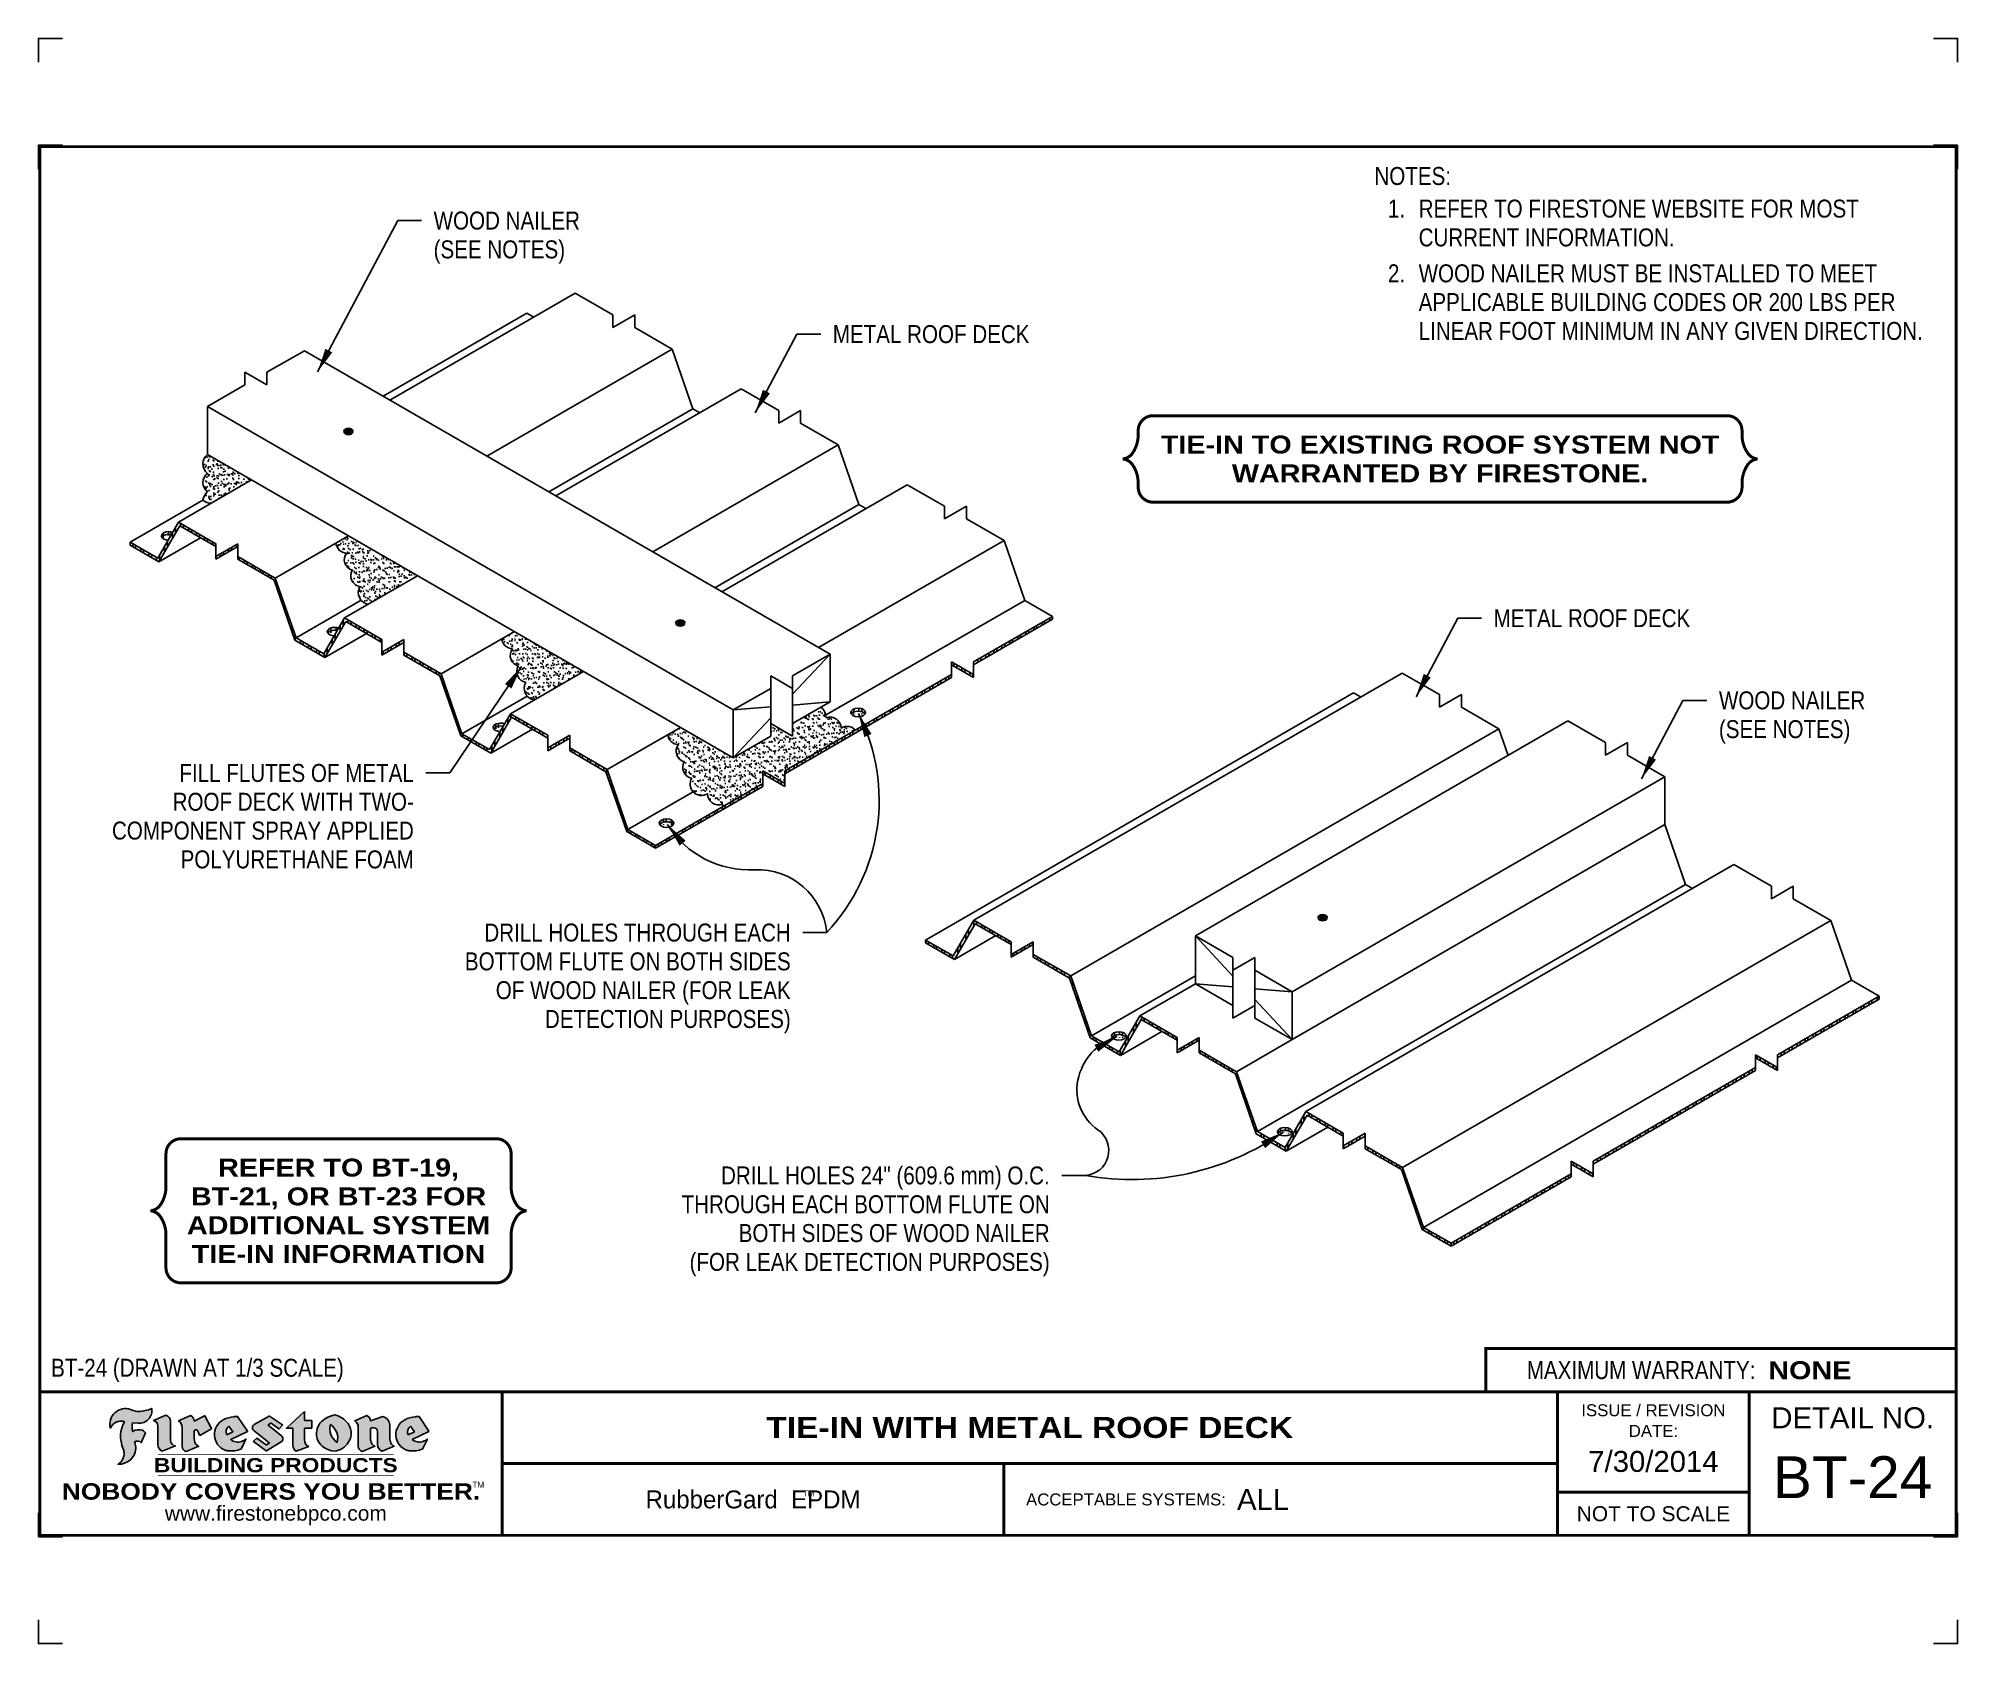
# Model space of a CAD drawing. Header units: inches. Extents: x 165.4 to 185.5, y -159.4 to -142.7.
import ezdxf
from ezdxf.enums import TextEntityAlignment as Align

# ---------------------------------------------------------------- set-up
doc = ezdxf.new("R2010")
doc.units = ezdxf.units.IN
doc.header["$MEASUREMENT"] = 0
doc.layers.get('0').update_dxf_attribs({"linetype": 'CONTINUOUS'})
doc.layers.get('DEFPOINTS').update_dxf_attribs({"linetype": 'CONTINUOUS'})
for name, color, linetype in [('FSBP-ACCESSORY-FIRESTONE', 7, 'CONTINUOUS'), ('FSBP-ANNO-NOTE', 7, 'CONTINUOUS'), ('FSBP-OTHER', 7, 'CONTINUOUS'), ('FSBP-TTLB', 7, 'CONTINUOUS'), ('FSBP-TTLB-BORDER', 7, 'CONTINUOUS'), ('FSBP-TTLB-TEXT', 7, 'CONTINUOUS'), ('FSBP-WOOD', 7, 'CONTINUOUS')]:
    doc.layers.add(name, color=color, linetype=linetype)
doc.styles.add('FSBP_ARIAL', font='arial.ttf')
doc.styles.add('FSBP_ARIAL_BOLD', font='')
doc.styles.add('FSBP_ARIAL_NAR', font='ARIALN.TTF')
doc.styles.add('FSBP_BANKGOTHIC', font='bgothm.ttf')
doc.styles.get('FSBP_ARIAL_BOLD').set_extended_font_data('Arial Black')
doc.dimstyles.new('FSBP-LEADER', dxfattribs={"dimtxt": 0.1875, "dimasz": 0.25, "dimexe": 0.0625, "dimexo": 0.125, "dimgap": 0.125, "dimtad": 0, "dimtih": 1, "dimtoh": 1, "dimdec": 4, "dimzin": 0, "dimdsep": 46, "dimlunit": 4, "dimtxsty": 'FSBP_ARIAL_NAR', "dimcen": 0.09375, "dimclrd": 256, "dimclre": 256, "dimclrt": 256, "dimadec": 0, "dimazin": 0, "dimtfac": 1, "dimtdec": 4, "dimtofl": 0, "dimtmove": 0, "dimatfit": 3, "dimfxl": 1, "dimtolj": 1, "dimtzin": 0, "dimlwd": -1, "dimlwe": -1, "dimarcsym": 0})
pattern_1 = [(37.50000000000001, (21.99999999999949, 17.51018041278962), (-0.002519734324384326, 0.07707295076052635), [0, -0.0608, 0, -0.068, 0, -0.065]), (7.499999999999999, (21.99999999999949, 17.51018041278962), (0.07079106821070909, 0.1128858426091896), [0, -0.0328, 0, -0.05480000000000001, 0, -0.021]), (327.5, (21.95079999999949, 17.51018041278962), (0.1245656744700598, 0.000226362141478571), [0, -0.02, 0, -0.07200000000000001, 0, -0.094]), (317.5, (21.95079999999949, 17.51018041278962), (0.1202450641828917, 0.03510702259736997), [0, -0.01, 0, -0.0472, 0, -0.05400000000000001])]
pattern_2 = [(90, (21.99999999999949, 17.51018041278962), (-0.08333333333333337, 1.387778780781446e-17), []), (90, (21.97053721745005, 17.53964319533906), (-0.08333333333333337, 1.387778780781446e-17), [])]

msp = doc.modelspace()

# ---------------------------------------------------------------- texts
at = {"layer": 'DEFPOINTS', "style": 'FSBP_ARIAL_NAR'}
msp.add_text('BT-24 (DRAWN AT 1/3 SCALE)', height=0.1875, dxfattribs=at).set_placement((165.5798584845288, -156.5473711702322), align=Align.MIDDLE_LEFT)
at = {"layer": 'FSBP-ANNO-NOTE', "style": 'FSBP_ARIAL_NAR'}
for s, p in [('NOTES:', (179.3913881193783, -144.1035614070606)), ('REFER TO FIRESTONE WEBSITE FOR MOST', (179.8530485421106, -144.4440331635542)), ('WOOD NAILER', (169.5723104541655, -144.5690209454835)), ('(SEE NOTES)', (169.5723104541655, -144.8698021954835)), ('CURRENT INFORMATION.', (179.8530485421106, -144.7448144135542)), ('WOOD NAILER MUST BE INSTALLED TO MEET', (179.8530485421106, -145.1198144135543)), ('APPLICABLE BUILDING CODES OR 200 LBS PER', (179.8530485421106, -145.4205956635543)), ('LINEAR FOOT MINIMUM IN ANY GIVEN DIRECTION.', (179.8530485421106, -145.7213769135543)), ('METAL ROOF DECK', (173.7385681270973, -145.7547541366941)), ('METAL ROOF DECK', (180.6353738046069, -148.7208257866024)), ('WOOD NAILER', (182.9871250323691, -149.5786099910179)), ('(SEE NOTES)', (182.9871250323691, -149.8793912410179))]:
    msp.add_text(s, height=0.1875, dxfattribs=at).set_placement(p, align=Align.MIDDLE_LEFT)
at = {"layer": 'FSBP-ANNO-NOTE'}
for s, style, p in [('1.', 'FSBP_ARIAL_NAR', (179.6214870255889, -144.4440331635542)), ('2.', 'FSBP_ARIAL_NAR', (179.6225797921106, -145.1198144135543)), ('TIE-IN TO EXISTING ROOF SYSTEM NOT', 'FSBP_ARIAL_BOLD', (180.0770815945567, -146.90761931471)), ('WARRANTED BY FIRESTONE.', 'FSBP_ARIAL_BOLD', (180.0770815945567, -147.20840056471)), ('REFER TO BT-19,', 'FSBP_ARIAL_BOLD', (168.580008379028, -154.4573983281866)), ('BT-21, OR BT-23 FOR', 'FSBP_ARIAL_BOLD', (168.580008379028, -154.7581795781866)), ('ADDITIONAL SYSTEM', 'FSBP_ARIAL_BOLD', (168.580008379028, -155.0589608281866)), ('TIE-IN INFORMATION', 'FSBP_ARIAL_BOLD', (168.580008379028, -155.3597420781866))]:
    msp.add_text(s, height=0.1875, dxfattribs=dict(at, style=style)).set_placement(p, align=Align.MIDDLE_CENTER)
at = {"layer": 'FSBP-ANNO-NOTE', "style": 'FSBP_ARIAL_NAR'}
for s, p in [('FILL FLUTES OF METAL', (169.3653946650654, -150.3368832641884)), ('ROOF DECK WITH TWO-', (169.3653946650654, -150.6376645141884)), ('COMPONENT SPRAY APPLIED', (169.3653946650654, -150.9384457641884)), ('POLYURETHANE FOAM', (169.3653946650654, -151.2392270141884)), ('DRILL HOLES THROUGH EACH', (173.2994923336805, -152.0032933494144)), ('BOTTOM FLUTE ON BOTH SIDES', (173.2994923336805, -152.3040745994144)), ('OF WOOD NAILER (FOR LEAK', (173.2994923336805, -152.6048558494144)), ('DETECTION PURPOSES)', (173.2994923336805, -152.9056370994144)), ('DRILL HOLES 24" (609.6 mm) O.C.', (176.0023062880458, -154.5394671248283)), ('THROUGH EACH BOTTOM FLUTE ON', (176.0023062880458, -154.8402483748283)), ('BOTH SIDES OF WOOD NAILER', (176.0023062880458, -155.1410296248283)), ('(FOR LEAK DETECTION PURPOSES)', (176.0023062880458, -155.4418108748283))]:
    msp.add_text(s, height=0.1875, dxfattribs=at).set_placement(p, align=Align.MIDDLE_RIGHT)

# ---------------------------------------------------------------- blocks, each defined once
blk = doc.blocks.new('TTLB-EPDM_1')
at = {"layer": 'FSBP-TTLB-TEXT'}
h = blk.add_hatch(color=1, dxfattribs=at)
edge = h.paths.add_edge_path()
edge.add_arc((1.037309769669573, -0.1982514792917306), 0.1319107607348553, 264.0410451462098, 370.3106169565175)
edge.add_arc((1.027551646585694, 0.1214293576525799), 0.3273056962876235, 270.05058356628535, 295.23459397187514, ccw=False)
edge.add_arc((1.022801957313345, -0.06680179986895154), 0.1391656561713503, 249.3281275763668, 272.0749124149863, ccw=False)
edge.add_line((0.9736743133014443, -0.1970076156048179), (0.9474927838574558, -0.1852745150568325))
edge.add_arc((0.8939498971398288, -0.3394262635682071), 0.1631857907024099, 70.84590087378872, 194.3325259843273)
edge.add_arc((0.8444260109029493, -0.4259936440910768), 0.1179914261095279, 70.96950098067128, 156.9641407594482, ccw=False)
edge.add_arc((1.153141409296894, -0.4684497516079468), 0.3110405457095052, 150.3231137483159, 203.2084295854517)
edge.add_arc((0.7562495500622943, -0.6412608153899899), 0.1218587156617311, 0.8849157075190988, 24.34668939894999, ccw=False)
edge.add_arc((0.7493781665697374, -0.6475258110744375), 0.1289731377238325, -58.36655102076742, 3.6216782311386737, ccw=False)
edge.add_arc((0.8256699029544474, -0.5792158350996106), 0.1783301886510354, 267.2205474105585, 354.1381621173521)
edge.add_arc((0.7903121048625305, -0.6011409294291745), 0.212787892960859, 0.9996158580669322, 21.00503380861244)
edge.add_arc((1.01880712263941, -0.5666691048185161), 0.05136395668415847, 40.82117713173261, 125.52727787225791, ccw=False)
edge.add_line((1.057676976260041, -0.5330924682126437), (1.102776947655911, -0.4308018311949837))
edge.add_arc((1.040858222524664, -0.4699705673995949), 0.07326744446031509, 32.31675181867256, 66.31481236598174)
edge.add_arc((1.032262518825329, -0.5063316993097662), 0.1102246948011782, 69.8179132332389, 125.254734720681)
edge.add_arc((1.127708877207287, -0.368959353531244), 0.1659710644737306, 164.1569669952081, 196.5811013160487, ccw=False)
edge.add_line((0.9680425188342383, -0.3236487780942383), (1.023615334387159, -0.3294494641845773))
h = blk.add_hatch(color=1, dxfattribs=at)
edge = h.paths.add_edge_path()
edge.add_line((1.275239419159561, -0.6223407783464694), (1.415345367376062, -0.5660418822574371))
edge.add_arc((1.421019305783958, -0.5090099247487757), 0.05731350411836949, 181.9717871001989, 264.31851000495806, ccw=False)
edge.add_line((1.363739737527226, -0.5109819325197265), (1.363412352251203, -0.3102363679013962))
edge.add_arc((1.294263659668751, -0.3103491388303989), 0.06914878453844908, 0.0934405599591014, 72.42834396969012)
edge.add_line((1.315139561173908, -0.2444268274366692), (1.186839444240604, -0.3024209471341379))
edge.add_arc((1.175246268095289, -0.3585110609420917), 0.05727567197445628, -0.017399788185912257, 78.322067691347, ccw=False)
edge.add_line((1.232521937428658, -0.3585284546236807), (1.232574268422297, -0.555126496687123))
edge.add_arc((1.305699496415486, -0.5558575689677219), 0.07312888236350451, 179.4272023230205, 245.3845503102953)
h = blk.add_hatch(color=1, dxfattribs=at)
edge = h.paths.add_edge_path()
edge.add_line((1.792026821926584, -0.3839679064720229), (1.722158956877934, -0.2518542302253621))
edge.add_arc((1.720119655279638, -0.2529327078887852), 0.002306916790721817, 27.87197133405656, 117.3766794470751)
edge.add_line((1.719058846382097, -0.250884159729182), (1.610638460368705, -0.3070279753467702))
edge.add_arc((1.547088841662962, -0.3061026658494403), 0.06355635479880145, 359.165808011073, 425.8793658831422)
edge.add_line((1.573061729235633, -0.2480956029480268), (1.446879247402876, -0.3051325108639702))
edge.add_arc((1.407812067100189, -0.370357133046621), 0.07602957263902092, -3.441403975725109, 59.07992244284969, ccw=False)
edge.add_line((1.483704536400296, -0.3749210150788969), (1.483704536400296, -0.5723838140635706))
edge.add_arc((1.54053746518044, -0.568254406115083), 0.05698275005415228, 184.1557352478595, 255.3066498366543)
edge.add_line((1.526084036778343, -0.6233736605654059), (1.657291340682093, -0.570650514527486))
edge.add_arc((1.688298576827198, -0.5021390388423987), 0.0752015358480571, 207.5160880841914, 245.649226723163, ccw=False)
edge.add_arc((1.721050197024907, -0.4914488168456328), 0.1093332836229113, 179.4823365255141, 204.5537900001094, ccw=False)
edge.add_line((1.611721375809452, -0.4904610114968335), (1.611721375809452, -0.4126404716788983))
edge.add_arc((1.628589765097195, -0.414159299036043), 0.01693662875851176, 28.356188110622725, 174.8549701683585, ccw=False)
edge.add_arc((1.627340435522395, -0.4197189881350504), 0.02111886817708033, 22.216893572439517, 40.10213956426492, ccw=False)
edge.add_line((1.646891420738257, -0.4117336534413738), (1.666638796144639, -0.4549750258192233))
edge.add_arc((1.668737246926742, -0.4540167099035481), 0.002306916790685496, 204.545128184284, 299.6323508190091)
edge.add_line((1.669877862091766, -0.4560219186518992), (1.791128135493295, -0.3870515928837648))
edge.add_line((1.791128135493295, -0.3870515928837648), (1.792026821926584, -0.3839679064720229))
h = blk.add_hatch(color=1, dxfattribs=at)
h.paths.add_polyline_path([(2.063388732080512, -0.2583237030618903, 0.02524281661523788), (2.025024361750752, -0.2610532129309178, 0.1213611957758757), (1.901773912052249, -0.3008158885520373, 0.6151668103976068), (1.93274136141747, -0.6099060679591872, 0.05306812109568645), (1.967936229862175, -0.617865745600497, 0.1150932231766138), (2.099126721549737, -0.5994933789882708), (2.151195569562105, -0.4944891916583316, -0.08755405562188731), (2.104230609512001, -0.5187113292177372, -0.265591761123442), (1.992692314386659, -0.5010701623316862), (2.165347897647223, -0.4141184325909109, 0.4518949533370738), (2.166222728871162, -0.4107679608846269)])
h.paths.add_polyline_path([(2.014217313945437, -0.4188965037300676), (1.951113654018855, -0.4515330109460507, -0.3720533890450154), (1.973177450672722, -0.3607130665457561)], flags=16)
h = blk.add_hatch(color=1, dxfattribs=at)
edge = h.paths.add_edge_path()
edge.add_arc((2.260407392426802, -0.3775796671688782), 0.04152450223225729, 123.20805433950699, 232.2027298779723, ccw=False)
edge.add_line((2.237665217914071, -0.3428366421988329), (2.393535971665983, -0.2540943745380986))
edge.add_arc((2.394677353533142, -0.2560991469722482), 0.002306916790741334, 55.64644466176611, 119.65426054492559, ccw=False)
edge.add_line((2.395979141996861, -0.2541946229174954), (2.531809646140459, -0.3470380726374032))
edge.add_arc((2.530468902927946, -0.3489153772789875), 0.002306916790700397, -42.731101238422525, 54.4661353739603, ccw=False)
edge.add_line((2.532163440279987, -0.3504807552658491), (2.498457913851155, -0.3869673252714421))
edge.add_arc((2.496763376499139, -0.3854019472845934), 0.002306916790672934, 233.7527076894875, 317.26889876138785, ccw=False)
edge.add_line((2.495399362263356, -0.38726241234572), (2.413849913492982, -0.3274738082119626))
edge.add_arc((2.412485899257181, -0.3293342732731342), 0.002306916790720064, 53.75270768979358, 124.4135619297835)
edge.add_line((2.41118211687575, -0.3274311136421062), (2.382933981293377, -0.346782838468144))
edge.add_arc((2.38423776367478, -0.3486859980991606), 0.002306916790694898, 124.4135619293799, 231.8459020253626)
edge.add_line((2.382812599816248, -0.3505000469010184), (2.519899969301207, -0.4581994452042721))
edge.add_arc((2.494247019847682, -0.4908523236374461), 0.04152450223225742, -55.21225898295222, 51.84590202520428, ccw=False)
edge.add_line((2.517938320565804, -0.5249552055672808), (2.364434947484597, -0.6179520922513717))
edge.add_arc((2.36323960192349, -0.6159790200102006), 0.002306916790726996, 233.2955624372927, 301.20872157023314, ccw=False)
edge.add_line((2.361860787187538, -0.6178285429225383), (2.231266621301074, -0.5204709167214361))
edge.add_arc((2.232647938930649, -0.5186232623475259), 0.002306916790697672, 135.5134179846393, 233.21798691998708, ccw=False)
edge.add_line((2.231002150870836, -0.5170067083764565), (2.262839375599356, -0.4845937328397696))
edge.add_arc((2.264485163659225, -0.4862102868108537), 0.002306916790748497, 53.0352839999411, 135.513417985369, ccw=False)
edge.add_line((2.265872365996302, -0.4843670465239001), (2.361834678328762, -0.5565872257804898))
edge.add_arc((2.363221880665761, -0.5547439854936304), 0.002306916790627066, 233.0352840000685, 302.2362632414394)
edge.add_line((2.36445241715569, -0.5566953042850713), (2.39428499383348, -0.5378823484768844))
edge.add_arc((2.393054457343549, -0.5359310296853765), 0.002306916790685166, 302.2362632406177, 412.2027298768422)
edge.add_line((2.394468296066179, -0.5341081404551886), (2.234958295420142, -0.4103916733127022))
h = blk.add_hatch(color=1, dxfattribs=at)
edge = h.paths.add_edge_path()
edge.add_line((2.763460561272041, -0.2072496393923444), (2.763460561272041, -0.2969520779963801))
edge.add_arc((2.765767478062699, -0.2969520779963943), 0.00230691679065842, 179.9999999996471, 269.9999999996471)
edge.add_line((2.765767478062685, -0.2992589947870528), (2.835417693520355, -0.2992589947870528))
edge.add_arc((2.835417693520355, -0.3015659115777538), 0.002306916790701052, 0, 90, ccw=False)
edge.add_line((2.837724610311056, -0.3015659115777538), (2.837724610311056, -0.3790761307453892))
edge.add_arc((2.83541769352037, -0.3790761307453749), 0.002306916790686842, 269.99999999964706, 359.99999999964706, ccw=False)
edge.add_line((2.835417693520355, -0.3813830475360618), (2.765767478062685, -0.3813830475360618))
edge.add_arc((2.765767478062699, -0.3836899643267202), 0.00230691679065842, 90.00000000035294, 180.0000000003529)
edge.add_line((2.763460561272041, -0.3836899643267344), (2.763460561272041, -0.5033995910642801))
edge.add_arc((2.836735953378943, -0.5071368822038516), 0.07337063740681413, 177.0802527808789, 245.3249543133826)
edge.add_line((2.806105814540615, -0.5738080530967267), (2.674529557384915, -0.6226036013049594))
edge.add_arc((2.708610405062069, -0.564298408791804), 0.06753517344606039, 177.0345319916277, 239.6926428024901, ccw=False)
edge.add_line((2.641165668230087, -0.560804539009709), (2.641165668230087, -0.3836899643267344))
edge.add_arc((2.638858751439429, -0.3836899643267202), 0.00230691679065842, 359.9999999996471, 449.999999999647)
edge.add_line((2.638858751439443, -0.3813830475360618), (2.572857950769389, -0.3813830475360618))
edge.add_line((2.572857950769389, -0.3813830475360618), (2.763460561272041, -0.2072496393923444))
h = blk.add_hatch(color=1, dxfattribs=at)
edge = h.paths.add_edge_path(flags=16)
edge.add_arc((2.940363509127394, -0.4847985213681437), 0.1684614578629418, 344.5558804047865, 417.0140046669545)
edge.add_arc((3.194458079644619, -0.3883534532477785), 0.1684614578629414, 164.5558804047864, 237.0140046669546)
edge = h.paths.add_edge_path()
edge.add_arc((3.069375116502199, -0.4399344555144872), 0.1828726885096673, 136.0914512150047, 191.213418978326)
edge.add_arc((3.064939550433406, -0.4318234379590333), 0.1803148804748503, 194.0167254156723, 240.6663730831859)
edge.add_arc((3.098047041778981, -0.3845058757092554), 0.2378525180183701, 239.2975390661776, 264.2889872773176)
edge.add_arc((3.04884478212623, -0.4190232383793012), 0.203760689247156, 277.1986764832036, 326.503572961274)
edge.add_arc((3.077739326803546, -0.4341046616465112), 0.171374865791709, 325.3768876809902, 406.3828327799087)
edge.add_arc((3.011839488065919, -0.4896144380417797), 0.2571945645850002, 44.28462553519766, 73.82901434867304)
edge.add_arc((3.117152499586992, -0.4983433120546693), 0.2579560664039132, 97.50292863483666, 134.1039137579027)
h = blk.add_hatch(color=1, dxfattribs=at)
edge = h.paths.add_edge_path()
edge.add_line((3.322690228557462, -0.5721896537377091), (3.322690228557462, -0.3749210150788969))
edge.add_arc((3.246797759257384, -0.3703571330465745), 0.076029572638996, 356.5585960242387, 419.0799224428129)
edge.add_line((3.285864939560099, -0.3051325108639702), (3.412047421392799, -0.2480956029480268))
edge.add_arc((3.386074533820159, -0.3061026658494941), 0.06355635479883807, 0.3962622833877276, 65.87936588318718, ccw=False)
edge.add_line((3.449629368605429, -0.3056631084210863), (3.580526418688805, -0.2593848434574539))
edge.add_arc((3.555744121700958, -0.3530904070730321), 0.09692726601172152, 2.366977007666776, 75.18615851992018, ccw=False)
edge.add_line((3.652588689330287, -0.3490873311063041), (3.652588689330287, -0.4883770011386872))
edge.add_arc((3.761877549389556, -0.4914934052703811), 0.1093332836229047, 178.3666365323574, 204.5537900000422)
edge.add_arc((3.729125929191727, -0.5021836272670953), 0.07520153584796169, 207.5160880841711, 245.2240541443093)
edge.add_line((3.697611150971852, -0.5704631245385627), (3.572585913552643, -0.6207021253773775))
edge.add_arc((3.59534718600759, -0.5526356419907701), 0.07177131519198746, 180.3328587115751, 251.51018566665869, ccw=False)
edge.add_line((3.523577081955409, -0.5530525936986663), (3.523577081955409, -0.4153032515383615))
edge.add_arc((3.486319529276879, -0.4148773504126441), 0.0372599868942854, 359.3450650296066, 449.0500281941028)
edge.add_arc((3.482769874121713, -0.4419622099033496), 0.06447454900600783, 86.29402372314017, 119.8211331593848)
edge.add_line((3.450707067966732, -0.3860252459975726), (3.450707067966732, -0.4904610114968335))
edge.add_arc((3.560035889182251, -0.491448816845647), 0.1093332836229751, 179.4823365255069, 204.5537900001023)
edge.add_arc((3.527284268984408, -0.5021390388424952), 0.07520153584796385, 207.5160880841699, 245.6492267231416)
edge.add_line((3.496277032839316, -0.570650514527486), (3.365069728935509, -0.6233736605654059))
edge.add_arc((3.37950248606194, -0.5682868177318081), 0.05694615642555727, 183.9298782390169, 255.318496325343, ccw=False)
h = blk.add_hatch(color=1, dxfattribs=at)
h.paths.add_polyline_path([(3.957695472291277, -0.2583237030618903, 0.02524281661523822), (3.919331101961575, -0.2610532129309178, 0.1085638477195505), (3.807890832595604, -0.2939221658134414, 0.6425897848490651), (3.827048101628293, -0.6099060679591872, 0.05306812109569052), (3.862242970072884, -0.617865745600497, 0.1150932231766133), (3.993433461760503, -0.5994933789882708), (4.045502309772871, -0.4944891916583316, -0.08755405562189084), (3.998537349722767, -0.5187113292177372, -0.2655917611234366), (3.886999054597368, -0.5010701623316862), (4.059654637857989, -0.4141184325909109, 0.4518949533370731), (4.060529469081928, -0.4107679608846269)])
h.paths.add_polyline_path([(3.90852405415626, -0.4188965037300676), (3.845420394229677, -0.4515330109460507, -0.3720533890450147), (3.867484190883488, -0.3607130665457561)], flags=16)
at = {"layer": 'DEFPOINTS', "linetype": 'Continuous', "ltscale": 1.75}
for points in [[(-0.015625, 13.88083333333333), (-0.015625, 14.13083333333333), (0.234375, 14.13083333333333)], [(20.01562500000003, 13.88083333333333), (20.01562500000003, 14.13083333333333), (19.76562500000003, 14.13083333333333)], [(-0.015625, -2.380833333333342), (-0.015625, -2.630833333333342), (0.234375, -2.630833333333342)], [(20.01562500000003, -2.380833333333342), (20.01562500000003, -2.630833333333342), (19.76562500000003, -2.630833333333342)]]:
    blk.add_lwpolyline(points, dxfattribs=at)
at = {"layer": 'DEFPOINTS', "color": 1}
for points in [[(0.234375, 13.015625), (-0.015625, 13.015625), (-0.015625, 12.765625)], [(20.015625, 12.765625), (20.015625, 13.015625), (19.765625, 13.015625)], [(0.234375, -1.515625), (-0.015625, -1.515625), (-0.015625, -1.265625)], [(20.015625, -1.265625), (20.015625, -1.515625), (19.765625, -1.515625)]]:
    blk.add_lwpolyline(points, dxfattribs=at)
at = {"layer": 'FSBP-TTLB', "const_width": 0.03125}
blk.add_lwpolyline([(15.09028770518938, 0), (20, 0), (20, 0.4512598240669945), (15.09028770518938, 0.4512598240669945)], close=True, dxfattribs=at)
for points in [[(0, 0), (0, -1.5), (20, -1.5), (20, 0), (0, 0)], [(4.825208527206769, 0), (4.825208527206769, -0.75)], [(15.84028770518938, 0), (15.84028770518938, -1.5)], [(17.84110496735593, 0), (17.84110496735593, -1.5)], [(20, 0), (20, -1.5)], [(4.825208527206769, -0.75), (15.84028770518938, -0.75)], [(4.825208527206769, -0.75), (4.825208527206769, -1.5)], [(15.84028770518938, -1.048740175933006), (17.84110496735593, -1.048740175933006)]]:
    blk.add_lwpolyline(points, dxfattribs=at)
at = {"layer": 'FSBP-TTLB-BORDER', "const_width": 0.03125}
blk.add_lwpolyline([(20, 0), (20, 13), (0, 13), (0, 0)], dxfattribs=at)
at = {"layer": 'FSBP-TTLB-TEXT', "color": 1}
blk.add_line((0.7358432058323388, -0.379822754145593), (0.7358432058323388, -0.379822754145593), dxfattribs=at)
for points in [[(1.023615323725323, -0.3294494630716969, 0.5000510906601082), (1.167090420776901, -0.1746414942047778, -0.1103304102359608), (1.027840608309816, -0.2058762110801382, -0.09957876667165425), (0.9736743133014443, -0.1970076156048179), (0.9474927838574558, -0.1852745150568325, 0.5978159689075124), (0.7358432058323388, -0.379822754145593, -0.3938834584182213), (0.8828996422548698, -0.3144510229727047, 0.2349406564350952), (0.86727108227484, -0.5910237178633082, -0.1027304183841549), (0.8780937320133262, -0.6393788197974146, -0.2772692352614086), (0.8170223912655956, -0.7573362346216896, 0.3985429150902959), (1.003067614090241, -0.5974286950643517, 0.0875124847930418), (0.9889600163401155, -0.5248671157293501, -0.3874031597924062), (1.057676976260041, -0.5330924682126437), (1.102776947655911, -0.4308018311949837, 0.1494423498871741), (1.07029056398062, -0.4028746979725923, 0.2467195073738216), (0.9686394281704906, -0.4163228904100862, -0.1424285161541127), (0.9680425188342383, -0.3236487780942383), (1.023615334387159, -0.3294494641845773)], [(2.166222728871162, -0.4107679608846269), (2.063388732080512, -0.2583237030618903, 0.02524281661523788), (2.025024361750752, -0.2610532129309178, 0.1085638477195265), (1.913584092384895, -0.2939221658134414, 0.6425897848491228), (1.93274136141747, -0.6099060679591872, 0.05306812109568648), (1.967936229862175, -0.617865745600497, 0.1150932231766137), (2.099126721549737, -0.5994933789882708), (2.151195569562105, -0.4944891916583316, -0.0875540556218873), (2.104230609512001, -0.5187113292177372, -0.2655917611234418), (1.992692314386659, -0.5010701623316862), (2.165347897647223, -0.4141184325909109)], [(2.763460561272041, -0.2072496393923444), (2.763460561272041, -0.2969520779963801, 0.4142135623730958), (2.765767478062685, -0.2992589947870528), (2.835417693520355, -0.2992589947870528, -0.414213562373095), (2.837724610311056, -0.3015659115777538), (2.837724610311056, -0.3790761307453892, -0.4142135623730938), (2.835417693520355, -0.3813830475360618), (2.765767478062685, -0.3813830475360618, 0.4142135623730958), (2.763460561272041, -0.3836899643267344), (2.763460561272041, -0.5033995910642801, 0.3068985753588853), (2.806105814540615, -0.5738080530967267), (2.674529557384915, -0.6226036013049594, -0.2804194150632976), (2.641165668230087, -0.560804539009709), (2.641165668230087, -0.3836899643267344, 0.414213562373095), (2.638858751439443, -0.3813830475360618), (2.572857950769389, -0.3813830475360618), (2.763460561272041, -0.2072496393923444)], [(4.060529469081928, -0.4107679608846269), (3.957695472291277, -0.2583237030618903, 0.02524281661523788), (3.919331101961575, -0.2610532129309178, 0.1085638477195265), (3.807890832595604, -0.2939221658134414, 0.6425897848491228), (3.827048101628293, -0.6099060679591872, 0.05306812109568648), (3.862242970072884, -0.617865745600497, 0.1150932231766137), (3.993433461760503, -0.5994933789882708), (4.045502309772871, -0.4944891916583316, -0.0875540556218873), (3.998537349722767, -0.5187113292177372, -0.2655917611234418), (3.886999054597368, -0.5010701623316862), (4.059654637857989, -0.4141184325909109)], [(4.059654637857989, -0.4141184325909109, 0.4518949533370731), (4.060529469081928, -0.4107679608846269, 0.4518949533370731)]]:
    blk.add_lwpolyline(points, format="xyb", dxfattribs=at)
for points in [[(1.275239419159561, -0.6223407783464694), (1.415345367376062, -0.5660418822574371, -0.3756100036733062), (1.363739737527226, -0.5109819325197265), (1.363412352251203, -0.3102363679013962, 0.3265360292958048), (1.315139561173908, -0.2444268274366692), (1.186839444240604, -0.3024209471341379, -0.3557863980845349), (1.232521937428658, -0.3585284546236807), (1.232574268422297, -0.555126496687123, 0.2960110723418457)], [(1.792026821926584, -0.3839679064720229), (1.722158956877934, -0.2518542302253621, 0.4116839150163434), (1.719058846382097, -0.250884159729182), (1.610638460368705, -0.3070279753467702, 0.2996033003794034), (1.573061729235633, -0.2480956029480268), (1.446879247402876, -0.3051325108639702, -0.2797757560995365), (1.483704536400296, -0.3749210150788969), (1.483704536400296, -0.5723838140635706, 0.320828638474519), (1.526084036778343, -0.6233736605654059), (1.657291340682093, -0.570650514527486, -0.1679398621276611), (1.621603752698661, -0.5368819723450571, -0.1098333365370753), (1.611721375809452, -0.4904610114968335), (1.611721375809452, -0.4126404716788983, -0.743334502655012), (1.64349420176768, -0.4061152228778298, -0.07819791644735608), (1.646891420738257, -0.4117336534413738), (1.666638796144639, -0.4549750258192233, 0.4404648714563479), (1.669877862091766, -0.4560219186518992), (1.791128135493295, -0.3870515928837648)], [(1.951113654018855, -0.4515330109460507), (2.014217313945437, -0.4188965037300676), (1.973177450672722, -0.3607130665457561, 0.3720533890450154)], [(2.234958295420142, -0.4103916733127022, -0.5150044486718882), (2.237665217914071, -0.3428366421988329), (2.393535971665983, -0.2540943745380986, -0.2867822934100265), (2.395979141996861, -0.2541946229174954), (2.531809646140459, -0.3470380726374032, -0.4515027974650387), (2.532163440279987, -0.3504807552658491), (2.498457913851155, -0.3869673252714421, -0.3814439164929681), (2.495399362263356, -0.38726241234572), (2.413849913492982, -0.3274738082119626, 0.3184718635035665), (2.41118211687575, -0.3274311136421062), (2.382933981293377, -0.346782838468144, 0.5064094529656681), (2.382812599816248, -0.3505000469010184), (2.519899969301207, -0.4581994452042721, -0.5043597839115849), (2.517938320565804, -0.5249552055672808), (2.364434947484597, -0.6179520922513717, -0.3053163970316367), (2.361860787187538, -0.6178285429225383), (2.231266621301074, -0.5204709167214361, -0.4541703869768119), (2.231002150870836, -0.5170067083764565), (2.262839375599356, -0.4845937328397696, -0.3762644290664977), (2.265872365996302, -0.4843670465239001), (2.361834678328762, -0.5565872257804898, 0.3114700032088108), (2.36445241715569, -0.5566953042850713), (2.39428499383348, -0.5378823484768844, 0.520381097387146), (2.394468296066179, -0.5341081404551886)], [(2.937624918725987, -0.3131105398334029, 0.2452625673097023), (2.889993533867141, -0.4754966266250307, 0.2064059665179019), (2.976604338974084, -0.5890186876871866, 0.1094800500670344), (3.074378098474654, -0.6211778035979165, 0.2185147641853038), (3.218764944843201, -0.5314757029352819, 0.3689489483072479), (3.195959963110113, -0.3100352223135445, 0.1296305888694145), (3.0834694040758, -0.242595816912754, 0.1610736375384317)], [(3.10274193015772, -0.5296595419651595, 0.3271311138286319), (3.032079658614293, -0.3434924326507627, 0.3271311138286322)], [(3.322690228557462, -0.5721896537377091), (3.322690228557462, -0.3749210150788969, 0.2797757560995341), (3.285864939560099, -0.3051325108639702), (3.412047421392799, -0.2480956029480268, -0.2937618496109166), (3.449629368605429, -0.3056631084210863), (3.580526418688805, -0.2593848434574539, -0.3288760160581939), (3.652588689330287, -0.3490873311063041), (3.652588689330287, -0.4883770011386872, 0.114762897203527), (3.662431105063263, -0.536926560769686, 0.166032965990522), (3.697611150971852, -0.5704631245385627), (3.572585913552643, -0.6207021253773775, -0.3209557512194564), (3.523577081955409, -0.5530525936986663), (3.523577081955409, -0.4153032515383615, 0.4127061514896111), (3.48693727661589, -0.3776224848030694, 0.1473421876160361), (3.450707067966732, -0.3860252459975726), (3.450707067966732, -0.4904610114968335, 0.1098333365370753), (3.460589444855941, -0.5368819723450855, 0.1679398621276611), (3.496277032839316, -0.570650514527486), (3.365069728935509, -0.6233736605654059, -0.3219729545308964), (3.322690228557462, -0.5721896537377091, 29.1476284739)], [(3.845420394229677, -0.4515330109460507), (3.90852405415626, -0.4188965037300676), (3.867484190883488, -0.3607130665457561, 0.3720533890450154)]]:
    blk.add_lwpolyline(points, format="xyb", close=True, dxfattribs=at)
at = {"layer": 'FSBP-TTLB-TEXT'}
for points, const_width in [([(1.233926579809207, -0.6584455781731435), (3.691229482685259, -0.6584455781731577)], 0.0078125), ([(10.06152282927678, -0.75), (10.06152282927678, -1.5)], 0.03125), ([(1.233926579809207, -0.8761560960495984), (3.691229482685259, -0.8761560960495842)], 0.0078125)]:
    blk.add_lwpolyline(points, dxfattribs=dict(at, const_width=const_width))
at = {"layer": 'FSBP-TTLB-TEXT', "color": 1}
for centre, start, end in [((1.789987520328282, -0.3850463841354355), 299.6323508193319, 27.87197133380463), ((2.164310260790558, -0.412058050385383), 296.7304547840455, 34.00233684987403)]:
    blk.add_arc(centre, 0.00230691679068068, start, end, dxfattribs=at)
at = {"layer": 'FSBP-TTLB-TEXT', "style": 'FSBP_ARIAL_NAR'}
blk.add_text('MAXIMUM WARRANTY:', height=0.1875, dxfattribs=at).set_placement((17.90516569312837, 0.2256299120335257), align=Align.MIDDLE_RIGHT)
at = {"layer": 'FSBP-TTLB-TEXT'}
for s, height, style, p in [('ISSUE / REVISION', 0.125, 'FSBP_ARIAL', (16.84069633627263, -0.1938496373466023)), ('DETAIL NO.', 0.21875, 'FSBP_ARIAL', (18.92055248367797, -0.2724398367368792)), ('DATE:', 0.125, 'FSBP_ARIAL', (16.84069633627263, -0.409973105348854)), ('www.firestonebpco.com', 0.15625, 'FSBP_ARIAL', (2.462578031247233, -1.268657306740124)), ('RubberGard  EPDM', 0.1875, 'FSBP_BANKGOTHIC', (7.443365678241776, -1.125)), ('TM', 0.0625, 'FSBP_BANKGOTHIC', (8.023397742165457, -1.062518816683806)), ('NOT TO SCALE', 0.15625, 'FSBP_ARIAL', (16.84069633627263, -1.274370087966503))]:
    blk.add_text(s, height=height, dxfattribs=dict(at, style=style)).set_placement(p, align=Align.MIDDLE_CENTER)
at = {"layer": 'FSBP-TTLB-TEXT', "lineweight": 18, "style": 'FSBP_ARIAL_BOLD'}
blk.add_text('BUILDING PRODUCTS', height=0.1484375, dxfattribs=at).set_placement((2.462578031247233, -0.7673008371113639), align=Align.MIDDLE_CENTER)
at = {"layer": 'FSBP-TTLB-TEXT', "color": 1}
for s, height, style, p in [('NOBODY COVERS YOU BETTER.', 0.171875, 'FSBP_ARIAL_BOLD', (2.412604263603384, -1.041650450587369)), ('TM', 0.0625, 'FSBP_BANKGOTHIC', (4.576671173373001, -0.9725745042934193))]:
    blk.add_text(s, height=height, dxfattribs=dict(at, style=style)).set_placement(p, align=Align.MIDDLE_CENTER)
at = {"layer": 'FSBP-TTLB-TEXT', "style": 'FSBP_ARIAL'}
blk.add_text('ACCEPTABLE SYSTEMS:', height=0.125, dxfattribs=at).set_placement((10.29281281591562, -1.125), align=Align.MIDDLE_LEFT)
at = {"layer": 'FSBP-TTLB-TEXT'}
for tag, height, style, p in [('MAXIMUM_WARRANTY', 0.1875, 'FSBP_ARIAL_BOLD', (18.03987100774941, 0.2240244307510579)), ('ACCPT_SYSTEMS', 0.21875, 'FSBP_ARIAL', (12.49438170418193, -1.125))]:
    blk.add_attdef(tag, text='', height=height, dxfattribs=dict(at, style=style)).set_placement(p, align=Align.MIDDLE_LEFT)
for tag, height, style, p in [('DETAIL_DESCP_LINE_1', 0.21875, 'FSBP_ARIAL_BOLD', (10.33118450231211, -0.3736318192489421)), ('ISSUE_REV_DATE', 0.21875, 'FSBP_ARIAL', (16.84069633627263, -0.7282559425942452)), ('DETAIL_NUMBER', 0.4375, 'FSBP_ARIAL', (18.91941590748775, -0.8931630692489421))]:
    blk.add_attdef(tag, text='', height=height, dxfattribs=dict(at, style=style)).set_placement(p, align=Align.MIDDLE_CENTER)

# ---------------------------------------------------------------- hatches: boundary and pattern name
at = {"layer": 'FSBP-OTHER'}
h = msp.add_hatch(dxfattribs=at)
h.set_pattern_fill('AR-SAND', color=1, scale=0.03999999999999999, style=0)
h.set_pattern_definition([(37.49999999999999, (-0.2413797299484486, 20.85493486975567), (-0.002519734324384326, 0.07707295076052635), [0, -0.06080000000000001, 0, -0.06800000000000002, 0, -0.06500000000000002]), (7.499999999999999, (-0.2413797299484486, 20.85493486975567), (0.07079106821070907, 0.1128858426091896), [0, -0.03279999999999999, 0, -0.05479999999999999, 0, -0.021]), (327.5, (-0.2905797299484334, 20.85493486975567), (0.1245656744700598, 0.000226362141478571), [0, -0.02, 0, -0.07200000000000001, 0, -0.094]), (317.5, (-0.2905797299484334, 20.85493486975567), (0.1202450641828917, 0.03510702259736997), [0, -0.009999999999999998, 0, -0.04719999999999999, 0, -0.05400000000000001])])
h.paths.add_polyline_path([(167.6730692081569, -147.2773228825083), (167.2125159990187, -147.0114223632362, 0.4932625044292845), (167.2125159990186, -147.2086029406431, 0.5084661317662246), (167.2125159990186, -147.3993182828098, 0.1571229101716785), (167.1649894114786, -147.4873295565567, 0.2100709574407892), (167.2546281455862, -147.5189099426234)])
h = msp.add_hatch(dxfattribs=at)
h.set_pattern_fill('STEEL', color=256, scale=0.6666666666666666, angle=45, style=0)
h.set_pattern_definition([(90, (22.12755857156202, 21.06719837050855), (-0.08333333333333333, 1.387778780781446e-17), []), (90, (22.09809578901258, 21.09666115305799), (-0.08333333333333333, 1.387778780781446e-17), [])])
h.paths.add_polyline_path([(168.1360641502189, -148.9266792947419), (167.9195577992728, -148.3016792947419), (167.5288952483841, -148.076130165824), (167.5288952483842, -148.1061301658241), (167.906567418216, -148.324179294742), (168.1230737691621, -148.9491792947419), (168.4377296658705, -149.1308459614086), (168.6542360168166, -148.7558459614086), (169.0319081866485, -148.9738950903264), (169.0319081866485, -148.9438950903264), (168.6412456357598, -148.7183459614085), (168.4247392848138, -149.0933459614086)])
h.paths.add_polyline_path([(169.2609460559531, -148.9738950903264), (169.2609460559531, -148.9438950903265), (169.0319081866485, -149.0761301658241), (169.0319081866485, -149.1061301658241)])
h.paths.add_polyline_path([(169.6386182257849, -149.3241792947419), (169.855124576731, -149.9491792947419), (170.1697804734393, -150.1308459614085), (170.3862868243854, -149.7558459614086), (170.7639589942173, -149.9738950903264), (170.7639589942173, -149.9438950903264), (170.3732964433287, -149.7183459614085), (170.1567900923826, -150.0933459614086), (169.8681149577879, -149.9266792947419), (169.6516086068417, -149.3016792947419), (169.2609460559531, -149.0761301658241), (169.2609460559531, -149.106130165824)])
h.paths.add_polyline_path([(170.992996863522, -149.9738950903265), (170.992996863522, -149.9438950903264), (170.7639589942173, -150.0761301658241), (170.7639589942173, -150.106130165824)])
h.paths.add_polyline_path([(170.9929968635219, -150.0761301658241), (170.9929968635219, -150.106130165824), (171.3706690333538, -150.324179294742), (171.5871753842999, -150.9491792947419), (171.8888408999515, -151.1233459614086), (171.8888408999514, -151.0933459614086), (171.6001657653567, -150.9266792947419), (171.3836594144105, -150.3016792947419)])
h.paths.add_polyline_path([(167.5288952483842, -147.9738950903264), (167.5288952483842, -147.9438950903265), (167.2998573790796, -148.0761301658241), (167.2998573790796, -148.1061301658241)])
h.paths.add_polyline_path([(166.9091948281909, -147.7183459614086), (166.6926884772448, -148.0933459614086), (166.40401334265, -147.9266792947419), (166.40401334265, -147.9566792947419), (166.7056788583016, -148.1308459614086), (166.9221852092478, -147.7558459614086), (167.2998573790796, -147.9738950903264), (167.2998573790796, -147.9438950903264)])
h = msp.add_hatch(dxfattribs=at)
h.set_pattern_fill('STEEL', color=256, scale=0.666666666666667, angle=45, style=0)
h.set_pattern_definition(pattern_2)
edge = h.paths.add_edge_path()
edge.add_ellipse((166.8070438043724, -147.8606562158416), major_axis=(-0.07654655446197353, 0), ratio=0.5773502691896362, start_angle=237.2221685843638, end_angle=379.8410086098961)
edge.add_ellipse((166.8070438043724, -147.8906562158415), major_axis=(-0.0765465544619747, 0), ratio=0.5773502691895965, start_angle=249.6704117446243, end_angle=340.1589913901096, ccw=False)
edge.add_line((166.833637603948, -147.8492149126762), (166.8484848032342, -147.8234988091625))
h = msp.add_hatch(dxfattribs=at)
h.set_pattern_fill('AR-SAND', color=1, scale=0.04, style=0)
h.set_pattern_definition(pattern_1)
h.paths.add_polyline_path([(168.8903034845587, -148.5745523453608), (169.4051200157258, -148.2773228825082), (168.6834321792387, -147.8606562158416), (168.5519509124238, -147.9365669606305, 0.3637765415991827), (168.6618703922273, -148.0412003021212, 0.5205670505518307), (168.7234574035827, -148.220352504904, 0.520567050551679), (168.8018407134168, -148.3911066947524, 0.5244139936953611)])
h = msp.add_hatch(dxfattribs=at)
h.set_pattern_fill('STEEL', color=256, scale=0.666666666666667, angle=45, style=0)
h.set_pattern_definition(pattern_2)
edge = h.paths.add_edge_path()
edge.add_ellipse((168.5390946119412, -148.8606562158416), major_axis=(-0.07654655446197353, 0), ratio=0.5773502691896362, start_angle=237.2221685843638, end_angle=379.8410086100172)
edge.add_ellipse((168.5390946119413, -148.8906562158416), major_axis=(-0.0765465544619747, 0), ratio=0.5773502691895965, start_angle=249.6704117446243, end_angle=340.1589913901096, ccw=False)
edge.add_line((168.5656884115169, -148.8492149126762), (168.580535610803, -148.8234988091625))
h = msp.add_hatch(dxfattribs=at)
h.set_pattern_fill('STEEL', color=256, scale=0.666666666666667, angle=45, style=0)
h.set_pattern_definition([(90, (21.86561115564925, 17.43259097732795), (-0.08333333333333337, 1.387778780781446e-17), []), (90, (21.83614837309981, 17.46205375987739), (-0.08333333333333337, 1.387778780781446e-17), [])])
h.paths.add_polyline_path([(171.8888408999515, -151.0933459614086), (171.8888408999515, -151.1233459614086), (172.1036795432145, -150.9993088128884, -0.006547396669495166), (172.0866992400664, -150.9791123954819)])
h.paths.add_polyline_path([(173.0088274812072, -150.4467214072318), (172.093526238279, -150.975170826226), (172.1101743986857, -150.9955590063337), (173.0088274812072, -150.4767214072317)])
h.paths.add_polyline_path([(173.0088274812072, -150.3144863317342), (173.0088274812072, -150.3444863317342), (173.2378653505119, -150.4767214072319), (173.2378653505119, -150.4467214072319)])
h.paths.add_polyline_path([(173.2378653505118, -150.3144863317341), (173.2378653505118, -150.3444863317342), (174.3422192744714, -149.7068872964555), (174.3353326715482, -149.6808632785069)])
h.paths.add_polyline_path([(174.9787816453142, -149.3093678402934), (174.3382443492412, -149.6791822206071, -0.002831447627326069), (174.3448655440475, -149.7053594720034), (174.9787816453142, -149.3393678402934)])
h.paths.add_polyline_path([(174.9787816453143, -149.1771327647957), (174.9787816453143, -149.2071327647957), (175.2078195146188, -149.3393678402934), (175.2078195146188, -149.3093678402934)])
h.paths.add_polyline_path([(175.2078195146188, -149.1771327647958), (175.2078195146188, -149.2071327647958), (176.0305444572846, -148.7321322976787), (176.0305444572846, -148.7021322976787)])
h = msp.add_hatch(dxfattribs=at)
h.set_pattern_fill('AR-SAND', color=1, scale=0.04, style=0)
h.set_pattern_definition(pattern_1)
h.paths.add_polyline_path([(170.4154829868076, -148.8606562158416), (170.2840017199927, -148.9365669606305, 0.3637765415993115), (170.3939211997962, -149.0412003021211, 0.520567050551702), (170.4555082111516, -149.220352504904, 0.5205670505516214), (170.5338915209857, -149.3911066947524, 0.5244139936958166), (170.6223542921277, -149.5745523453607), (171.1371708232946, -149.2773228825082)])
h = msp.add_hatch(dxfattribs=at)
h.set_pattern_fill('STEEL', color=256, scale=0.666666666666667, angle=45, style=0)
h.set_pattern_definition(pattern_2)
edge = h.paths.add_edge_path()
edge.add_ellipse((170.2711454195102, -149.8606562158416), major_axis=(-0.07654655446197353, 0), ratio=0.5773502691896362, start_angle=237.2221685843638, end_angle=379.8410086099475)
edge.add_ellipse((170.2711454195102, -149.8906562158416), major_axis=(-0.0765465544619747, 0), ratio=0.5773502691895965, start_angle=249.6704117446243, end_angle=340.1589913901096, ccw=False)
edge.add_line((170.2977392190858, -149.8492149126762), (170.3125864183719, -149.8234988091625))
h = msp.add_hatch(dxfattribs=at)
h.set_pattern_fill('AR-SAND', color=1, scale=0.04, style=0)
h.set_pattern_definition([(37.50000000000001, (21.86561115564925, 17.43259097732795), (-0.002519734324384326, 0.07707295076052635), [0, -0.0608, 0, -0.068, 0, -0.065]), (7.499999999999999, (21.86561115564925, 17.43259097732795), (0.07079106821070909, 0.1128858426091896), [0, -0.0328, 0, -0.05480000000000001, 0, -0.021]), (327.5, (21.81641115564925, 17.43259097732795), (0.1245656744700598, 0.000226362141478571), [0, -0.02, 0, -0.07200000000000001, 0, -0.094]), (317.5, (21.81641115564925, 17.43259097732795), (0.1202450641828917, 0.03510702259736997), [0, -0.01, 0, -0.0472, 0, -0.05400000000000001])])
h.paths.add_polyline_path([(173.0088274812072, -150.4467214072318), (173.0088274812072, -150.3144863317341), (173.2378653505118, -150.4467214072318), (173.2378653505118, -150.3144863317341), (173.9753602820343, -149.8886934344936, 0.3637765415993067), (173.8248903576043, -149.8689645208445, 0.5375115780047544), (173.6638445446448, -149.7628040998129, 0.2762462060678644), (173.6143314977711, -149.6510321991446), (173.3190933425641, -149.8214880275284), (173.3190933425641, -149.9537231030261), (173.0900554732595, -149.8214880275283), (173.0900554732595, -149.953723103026), (172.6993929223709, -150.1792722319439), (172.1475337943764, -149.8606562158415), (172.0160525275616, -149.9365669606305, 0.3637765415993083), (172.1259720073651, -150.0412003021211, 0.5205670505517463), (172.1875590187205, -150.2203525049039, 0.5205670505517462), (172.2659423285546, -150.3911066947524, 0.3194066825324134), (172.2805105576591, -150.533882045765, 0.3637765415982098), (172.4309804820888, -150.5536109594137, 0.5205670505516683), (172.5863337437589, -150.6620260682229, 0.05690690055255725), (172.5918725188213, -150.6874504670052)])
h = msp.add_hatch(dxfattribs=at)
h.set_pattern_fill('STEEL', color=256, scale=0.666666666666667, angle=45, style=0)
h.set_pattern_definition([(90, (21.70674293456099, 17.34086836711694), (-0.08333333333333337, 1.387778780781446e-17), []), (90, (21.67728015201155, 17.37033114966638), (-0.08333333333333337, 1.387778780781446e-17), [])])
edge = h.paths.add_edge_path()
edge.add_ellipse((174.0032800311062, -149.7059072931846), major_axis=(-0.0765465544619747, 0), ratio=0.5773502691895965, start_angle=160.1589913901125, end_angle=379.8410086098875)
edge.add_ellipse((174.0032800311062, -149.7359072931846), major_axis=(-0.0765465544619747, 0), ratio=0.5773502691895965, start_angle=199.8410086098904, end_angle=340.1589913901096, ccw=False)
h = msp.add_hatch(dxfattribs=at)
h.set_pattern_fill('STEEL', color=256, scale=0.666666666666667, angle=45, style=0)
h.set_pattern_definition(pattern_2)
edge = h.paths.add_edge_path()
edge.add_ellipse((172.003196227079, -150.8606562158416), major_axis=(-0.0765465544619747, 0), ratio=0.5773502691895965, start_angle=160.1589913901713, end_angle=379.8410086098287)
edge.add_ellipse((172.003196227079, -150.8906562158415), major_axis=(-0.0765465544619747, 0), ratio=0.5773502691895965, start_angle=199.8410086098904, end_angle=340.1589913901096, ccw=False)
h = msp.add_hatch(dxfattribs=at)
h.set_pattern_fill('STEEL', color=256, scale=0.666666666666667, angle=45, style=0)
h.set_pattern_definition([(90, (21.82198847862983, 13.83532050900703), (-0.08333333333333337, 1.387778780781446e-17), []), (90, (21.79252569608039, 13.86478329155647), (-0.08333333333333337, 1.387778780781446e-17), [])])
h.paths.add_polyline_path([(175.0076446305762, -152.2856480523499), (175.2241509815223, -151.9106480523499), (175.6018231513541, -152.1286971812677), (175.6018231513541, -152.0986971812677), (175.2111606004655, -151.8731480523498), (174.9946542495193, -152.2481480523498), (174.7059791149246, -152.0814813856832), (174.7059791149246, -152.1114813856832)])
h.paths.add_polyline_path([(175.6018231513541, -152.2309322567654), (175.6018231513541, -152.2609322567654), (175.8308610206587, -152.1286971812677), (175.8308610206587, -152.0986971812678)])
h.paths.add_polyline_path([(176.2085331904906, -152.4789813856833), (176.4250395414366, -153.1039813856832), (176.739695438145, -153.2856480523499), (176.9562017890912, -152.9106480523499), (177.333873958923, -153.1286971812677), (177.333873958923, -153.0986971812677), (176.9432114080344, -152.8731480523499), (176.7267050570883, -153.2481480523499), (176.4380299224934, -153.0814813856832), (176.2215235715474, -152.4564813856832), (175.8308610206587, -152.2309322567654), (175.8308610206587, -152.2609322567654)])
h.paths.add_polyline_path([(177.333873958923, -153.2309322567654), (177.333873958923, -153.2609322567653), (177.5629118282276, -153.1286971812677), (177.5629118282276, -153.0986971812678)])
h.paths.add_polyline_path([(177.5629118282276, -153.2309322567654), (177.5629118282276, -153.2609322567654), (177.9405839980594, -153.4789813856833), (178.1570903490055, -154.1039813856832), (178.4717462457139, -154.2856480523499), (178.68825259666, -153.9106480523499), (179.0659247664919, -154.1286971812677), (179.0659247664919, -154.0986971812677), (178.6752622156032, -153.8731480523499), (178.4587558646571, -154.2481480523499), (178.1700807300623, -154.0814813856832), (177.9535743791162, -153.4564813856832)])
h.paths.add_polyline_path([(179.0659247664919, -154.2309322567654), (179.0659247664919, -154.2609322567654), (179.2949626357965, -154.1286971812677), (179.2949626357965, -154.0986971812678)])
h.paths.add_polyline_path([(179.2949626357965, -154.2309322567654), (179.2949626357964, -154.2609322567653), (179.6726348056283, -154.4789813856833), (179.8891411565744, -155.1039813856832), (180.190806672226, -155.2781480523499), (180.190806672226, -155.2481480523499), (179.9021315376312, -155.0814813856832), (179.6856251866851, -154.4564813856832)])
h = msp.add_hatch(dxfattribs=at)
h.set_pattern_fill('STEEL', color=256, scale=0.666666666666667, angle=45, style=0)
h.set_pattern_definition(pattern_2)
h.paths.add_polyline_path([(184.6594009423632, -152.698203947587), (184.6594009423631, -152.668203947587), (183.5979138292728, -153.281053818071), (183.5979138292728, -153.3110538180711)])
h.paths.add_polyline_path([(183.3688759599682, -153.2810538180709), (183.3688759599682, -153.3110538180709), (183.5979138292728, -153.4432888935686), (183.5979138292728, -153.4132888935687)])
h.paths.add_polyline_path([(183.3688759599681, -153.4432888935686), (183.3688759599682, -153.4132888935686), (181.6742199671366, -154.3916989872137), (181.6742199671366, -154.4216989872138)])
h.paths.add_polyline_path([(181.445182097832, -154.3916989872138), (181.445182097832, -154.4216989872138), (181.6742199671366, -154.5539340627115), (181.6742199671366, -154.5239340627115)])
h.paths.add_polyline_path([(181.445182097832, -154.5539340627113), (181.445182097832, -154.5239340627114), (180.190806672226, -155.2481480523499), (180.190806672226, -155.2781480523499)])
h = msp.add_hatch(dxfattribs=at)
h.set_pattern_fill('STEEL', color=256, scale=0.666666666666667, angle=45, style=0)
h.set_pattern_definition([(90, (24.42788503258512, 13.96397622554736), (-0.08333333333333337, 1.387778780781446e-17), []), (90, (24.39842225003568, 13.9934390080968), (-0.08333333333333337, 1.387778780781446e-17), [])])
edge = h.paths.add_edge_path()
edge.add_ellipse((176.7244221291303, -153.0827994347542), major_axis=(-0.0765465544619747, 0), ratio=0.5773502691895965, start_angle=160.1589913901125, end_angle=379.8410086098875)
edge.add_ellipse((176.7244221291303, -153.1127994347542), major_axis=(-0.0765465544619747, 0), ratio=0.5773502691895965, start_angle=199.8410086098904, end_angle=340.1589913901096, ccw=False)
h = msp.add_hatch(dxfattribs=at)
h.set_pattern_fill('STEEL', color=256, scale=0.666666666666667, angle=45, style=0)
h.set_pattern_definition([(90, (26.15993584015402, 12.96397622554736), (-0.08333333333333337, 1.387778780781446e-17), []), (90, (26.13047305760458, 12.9934390080968), (-0.08333333333333337, 1.387778780781446e-17), [])])
edge = h.paths.add_edge_path()
edge.add_ellipse((178.4564729366992, -154.0827994347542), major_axis=(-0.0765465544619747, 0), ratio=0.5773502691895965, start_angle=160.1589913901125, end_angle=379.8410086098875)
edge.add_ellipse((178.4564729366992, -154.1127994347542), major_axis=(-0.0765465544619747, 0), ratio=0.5773502691895965, start_angle=199.8410086098904, end_angle=340.1589913901096, ccw=False)

# ---------------------------------------------------------------- linework, layer by layer
at = {"layer": 'FSBP-ACCESSORY-FIRESTONE', "color": 1}
for p, q in [((168.6698582058577, -146.7451419968557), (168.6698582058577, -146.7485249085892)), ((168.6834321792387, -146.7529789340412), (168.6834321792387, -146.7563618457747)), ((168.6970061526197, -146.7451419968557), (168.6970061526197, -146.7485249085892)), ((172.1339598209954, -148.7451419968557), (172.1339598209954, -148.7485249085892)), ((172.1475337943764, -148.7529789340412), (172.1475337943764, -148.7563618457747)), ((172.1611077677574, -148.7451419968557), (172.1611077677574, -148.7485249085892)), ((178.8371430333652, -151.8230016291336), (178.8371430333652, -151.8263845408672)), ((178.8507170067462, -151.8308385663191), (178.8507170067462, -151.8342214780527)), ((178.8642909801272, -151.8230016291336), (178.8642909801272, -151.8263845408672))]:
    msp.add_line(p, q, dxfattribs=at)
for points in [[(168.6367866226134, -146.7656041325083), (168.6388023373415, -146.7794364751534)], [(168.6610691433577, -146.7535992761896), (168.6698582058577, -146.7485249085893), (168.6834321792387, -146.7563618457747), (168.6970061526197, -146.7485249085893), (168.7057952151197, -146.7535992761896)], [(168.6717134292387, -146.7597447575083), (168.6717134292387, -146.7631276692418), (168.6610691433577, -146.7692731505605)], [(168.6951509292387, -146.7597447575083), (168.6951509292387, -146.7631276692418), (168.7057952151197, -146.7692731505605)], [(172.1008882377511, -148.7656041325082), (172.1029039524793, -148.7794364751534)], [(172.1251707584955, -148.7535992761896), (172.1339598209955, -148.7485249085893), (172.1475337943764, -148.7563618457747), (172.1611077677575, -148.7485249085893), (172.1698968302575, -148.7535992761896)], [(172.1358150443764, -148.7597447575082), (172.1358150443764, -148.7631276692418), (172.1251707584955, -148.7692731505605)], [(172.1592525443764, -148.7597447575082), (172.1592525443764, -148.7631276692418), (172.1698968302575, -148.7692731505605)], [(178.8283539708652, -151.8314589084675), (178.8371430333652, -151.8263845408672), (178.8507170067462, -151.8342214780527), (178.8642909801272, -151.8263845408672), (178.8730800426272, -151.8314589084675)], [(178.8040714501209, -151.8434637647862), (178.8060871648491, -151.8572961074314)], [(178.8389982567462, -151.8376043897862), (178.8389982567462, -151.8409873015198), (178.8283539708652, -151.8471327828385)], [(178.8624357567462, -151.8376043897862), (178.8624357567462, -151.8409873015198), (178.8730800426272, -151.8471327828384)]]:
    msp.add_lwpolyline(points, dxfattribs=at)
for points in [[(168.6951509292387, -146.7597447575083), (168.7087249026197, -146.7519078203227), (168.6970061526197, -146.7451419968557), (168.6834321792387, -146.7529789340412), (168.6698582058577, -146.7451419968557), (168.6581394558577, -146.7519078203227), (168.6717134292387, -146.7597447575083), (168.6581394558577, -146.7675816946937), (168.6698582058577, -146.7743475181608), (168.6834321792387, -146.7665105809754), (168.6970061526197, -146.7743475181608), (168.7087249026197, -146.7675816946937)], [(172.1592525443764, -148.7597447575082), (172.1728265177575, -148.7519078203227), (172.1611077677575, -148.7451419968556), (172.1475337943764, -148.7529789340412), (172.1339598209955, -148.7451419968556), (172.1222410709955, -148.7519078203227), (172.1358150443764, -148.7597447575082), (172.1222410709955, -148.7675816946937), (172.1339598209955, -148.7743475181608), (172.1475337943764, -148.7665105809754), (172.1611077677575, -148.7743475181608), (172.1728265177575, -148.7675816946937)], [(178.8624357567462, -151.8376043897862), (178.8760097301272, -151.8297674526007), (178.8642909801272, -151.8230016291336), (178.8507170067462, -151.8308385663191), (178.8371430333652, -151.8230016291336), (178.8254242833652, -151.8297674526007), (178.8389982567462, -151.8376043897862), (178.8254242833652, -151.8454413269716), (178.8371430333652, -151.8522071504387), (178.8507170067462, -151.8443702132533), (178.8642909801272, -151.8522071504387), (178.8760097301272, -151.8454413269716)]]:
    msp.add_lwpolyline(points, close=True, dxfattribs=at)
for centre, major_axis, ratio in [((168.6834321792387, -146.7656041325082), (-0.04664555662527451, 0), 0.5773502691897271), ((168.6834321792387, -146.7597447575083), (-0.03229307766365881, 0), 0.5773502691896485), ((172.1475337943764, -148.7656041325082), (-0.04664555662527451, 0), 0.5773502691897271), ((172.1475337943764, -148.7597447575082), (-0.03229307766365881, 0), 0.5773502691896485), ((178.8507170067462, -151.8434637647862), (-0.04664555662527451, 0), 0.5773502691897271), ((178.8507170067462, -151.8376043897862), (-0.03229307766365881, 0), 0.5773502691896485)]:
    msp.add_ellipse(centre, major_axis=major_axis, ratio=ratio, dxfattribs=at)
for centre in [(168.6834321792387, -146.7773228825083), (172.1475337943764, -148.7773228825082), (178.8507170067462, -151.8551825147862)]:
    msp.add_ellipse(centre, major_axis=(-0.04477973436026598, 0), ratio=0.5773502691895145, start_param=0.08184371939127577, end_param=3.059748934198518, dxfattribs=at)
at = {"layer": 'FSBP-ANNO-NOTE', "const_width": 0.03125}
for points in [[(176.9258699223228, -146.8185878495102), (176.9258699223228, -146.7624736935273, -0.4142135623730565), (177.0821199223228, -146.6062236935273), (183.0720432667905, -146.6062236935273, -0.4142135623730944), (183.2282932667905, -146.7624736935273), (183.2282932667905, -146.8185878495102, 0.1409083258157957), (183.2867408929779, -146.9967288996131, 0.2244532195272858), (183.3908043106909, -147.05800993971, 0.2244532195272858), (183.2867408929779, -147.1192909798067, 0.1409083258157939), (183.2282932667905, -147.2974320299098), (183.2282932667905, -147.3535461858926, -0.414213562373095), (183.0720432667905, -147.5097961858926), (177.0821199223228, -147.5097961858926, -0.4142135623730553), (176.9258699223228, -147.3535461858926), (176.9258699223228, -147.2974320299098, 0.1409083258157957), (176.8674222961354, -147.1192909798067, 0.2244532195272858), (176.7633588784224, -147.05800993971, 0.2244532195272858), (176.8674222961354, -146.9967288996131, 0.1409083258157939)], [(166.7787967067941, -154.6691481129868), (166.7787967067942, -154.312252707004, -0.414213562373095), (166.9350467067942, -154.156002707004), (170.2249700512618, -154.156002707004, -0.414213562373095), (170.3812200512618, -154.312252707004), (170.3812200512618, -154.6691481129868, 0.1409083258157955), (170.4396676774493, -154.8472891630898, 0.2244532195272858), (170.5437310951622, -154.9085702031866, 0.2244532195272858), (170.4396676774493, -154.9698512432834, 0.1409083258157939), (170.3812200512618, -155.1479922933865), (170.3812200512618, -155.5048876993693, -0.414213562373095), (170.2249700512618, -155.6611376993693), (166.9350467067942, -155.6611376993693, -0.414213562373095), (166.7787967067942, -155.5048876993693), (166.7787967067941, -155.1479922933865, 0.1409083258157955), (166.7203490806068, -154.9698512432834, 0.2244532195272858), (166.6162856628937, -154.9085702031866, 0.2244532195272858), (166.7203490806068, -154.8472891630898, 0.1409083258157939)]]:
    msp.add_lwpolyline(points, format="xyb", close=True, dxfattribs=at)
at = {"layer": 'FSBP-ANNO-NOTE'}
for points, format in [([(173.6744923336805, -152.0032933494144, 0.315661589553316), (174.0066504607357, -149.7163060377798, -3.24126159329964)], "xyb"), ([(174.0066504607357, -149.7163060377798, 0, 0.08203125, 0), (174.1051768818304, -149.9460327466458, 0.08203125, 0.08203125, 0)], "xyseb"), ([(172.0128788167442, -150.8764059107458, 0, 0.08203125, 0), (172.1709769966434, -151.0700209461452, 0.08203125, 0.08203125, 0)], "xyseb"), ([(173.4244923336805, -152.0032933494144), (173.6744923336805, -152.0032933494144, 0.3990670713322877), (172.923362291691, -151.3468078834337, -0.2732763974045123), (172.0128788167442, -150.8764059107458, -0.9271306345879937)], "xyb"), ([(176.70745702978, -153.0889554850793, 0.2731227727836721), (176.2965551168648, -153.544880041774, 0.3006389001778534), (176.5059898365387, -154.0634755962077, -0.7078447122848928), (176.3773062880457, -154.5394671248283), (176.1273062880457, -154.5394671248283)], "xyb"), ([(176.70745702978, -153.0889554850793, 0, 0.08203125, 0), (176.489618360835, -153.2115447616592, 0.08203125, 0.08203125, 0)], "xyseb"), ([(176.3773062880457, -154.5394671248283, 0.1987812208813027), (178.4408174854737, -154.0863385184279, -1.915697761618737)], "xyb"), ([(178.4408174854737, -154.0863385184279, 0, 0.08203125, 0), (178.2294793789613, -154.2198226791208, 0.08203125, 0.08203125, 0)], "xyseb")]:
    msp.add_lwpolyline(points, format=format, dxfattribs=at)
at = {"layer": 'FSBP-OTHER'}
for p, q in [((169.1164448811309, -146.4439895491749), (171.0508983855241, -145.3271322976787)), ((171.4415609364127, -145.5526814265965), (171.0508983855241, -145.3271322976787)), ((169.0442760974822, -146.4023228825082), (170.5457168999832, -145.535465631012)), ((170.6178856836318, -145.5771322976787), (170.5457168999832, -145.535465631012)), ((171.4415609364127, -145.6849165020942), (171.6705988057173, -145.5526814265965)), ((171.4415609364127, -145.6849165020942), (171.4415609364127, -145.5526814265965)), ((171.6705988057173, -145.5526814265965), (171.6705988057173, -145.6849165020942)), ((172.0612613566059, -145.910465631012), (171.6705988057173, -145.6849165020942)), ((170.1268078522128, -147.0273228825082), (172.0612613566059, -145.910465631012)), ((172.0612613566059, -145.910465631012), (172.277767707552, -146.535465631012)), ((170.8484956886998, -147.4439895491749), (172.782949193093, -146.3271322976787)), ((173.1736117439816, -146.5526814265965), (172.782949193093, -146.3271322976787)), ((170.7763269050511, -147.4023228825082), (172.277767707552, -146.535465631012)), ((172.3499364912007, -146.5771322976787), (172.277767707552, -146.535465631012)), ((173.1736117439816, -146.6849165020942), (173.4026496132861, -146.5526814265965)), ((173.1736117439816, -146.6849165020942), (173.1736117439816, -146.5526814265965)), ((173.4026496132861, -146.5526814265965), (173.4026496132861, -146.6849165020942)), ((173.7933121641748, -146.910465631012), (173.4026496132861, -146.6849165020942)), ((171.8588586597816, -148.0273228825082), (173.7933121641748, -146.910465631012)), ((173.7933121641748, -146.910465631012), (174.0098185151209, -147.535465631012)), ((166.9091948281909, -147.7183459614086), (167.6730692081569, -147.2773228825082)), ((172.5805464962687, -148.4439895491749), (174.5150000006618, -147.3271322976787)), ((174.9056625515504, -147.5526814265965), (174.5150000006618, -147.3271322976787)), ((166.40401334265, -147.9266792947419), (167.1649894114787, -147.4873295565568)), ((172.50837771262, -148.4023228825082), (174.0098185151209, -147.535465631012)), ((174.0819872987696, -147.5771322976787), (174.0098185151209, -147.535465631012)), ((174.9056625515504, -147.6849165020942), (175.134700420855, -147.5526814265965)), ((174.9056625515504, -147.6849165020942), (174.9056625515504, -147.5526814265965)), ((175.134700420855, -147.5526814265965), (175.134700420855, -147.6849165020942)), ((166.9091948281909, -147.7183459614086), (166.6926884772448, -148.0933459614086)), ((166.9221852092478, -147.7558459614086), (166.7056788583016, -148.1308459614086)), ((167.2998573790796, -147.9438950903264), (166.9091948281909, -147.7183459614086)), ((167.2998573790796, -147.9738950903264), (166.9221852092478, -147.7558459614086)), ((175.5253629717436, -147.910465631012), (175.134700420855, -147.6849165020942)), ((166.6926884772448, -148.0933459614086), (166.40401334265, -147.9266792947419)), ((166.40401334265, -147.9266792947419), (166.40401334265, -147.9566792947419)), ((166.7056788583016, -148.1308459614086), (166.40401334265, -147.9566792947419)), ((166.7056788583016, -148.1308459614086), (167.1386915601939, -147.8808459614086)), ((167.2998573790796, -148.0761301658241), (167.5288952483842, -147.9438950903264)), ((167.2998573790796, -148.0761301658241), (167.2998573790796, -147.9438950903264)), ((167.2998573790796, -148.1061301658241), (167.5288952483842, -147.9738950903264)), ((167.5288952483842, -147.9438950903264), (167.5288952483842, -148.0761301658241)), ((167.9195577992728, -148.3016792947419), (168.6834321792387, -147.8606562158416)), ((173.5909094673505, -149.0273228825082), (175.5253629717436, -147.910465631012)), ((175.5253629717436, -147.910465631012), (175.7418693226898, -148.535465631012)), ((167.2998573790796, -148.1061301658241), (167.2998573790796, -148.0761301658241)), ((167.9195577992728, -148.3016792947419), (167.5288952483842, -148.0761301658241)), ((167.5288952483842, -148.0761301658241), (167.5288952483842, -148.1061301658241)), ((167.906567418216, -148.324179294742), (167.5288952483842, -148.1061301658241)), ((167.906567418216, -148.324179294742), (168.1230737691621, -148.9491792947419)), ((167.9195577992728, -148.3016792947419), (168.1360641502189, -148.9266792947419)), ((168.6412456357598, -148.7183459614086), (169.4051200157257, -148.2773228825083)), ((168.1360641502189, -148.9266792947419), (168.8164089425209, -148.5338820457646)), ((173.6639983208718, -149.7351250132529), (175.7418693226898, -148.535465631012)), ((176.0305444572846, -148.7021322976787), (175.7418693226898, -148.535465631012)), ((168.6412456357598, -148.7183459614086), (168.4247392848138, -149.0933459614086)), ((168.6542360168166, -148.7558459614086), (168.4377296658705, -149.1308459614086)), ((169.0319081866485, -148.9438950903264), (168.6412456357598, -148.7183459614086)), ((169.0319081866485, -148.9738950903264), (168.6542360168166, -148.7558459614086)), ((175.2078195146188, -149.1771327647958), (176.0305444572846, -148.7021322976787)), ((175.2078195146188, -149.2071327647958), (176.0305444572846, -148.7321322976787)), ((176.0305444572846, -148.7021322976787), (176.0305444572846, -148.7321322976787)), ((168.4377296658705, -149.1308459614086), (168.1230737691621, -148.9491792947419)), ((168.4247392848138, -149.0933459614086), (168.1360641502189, -148.9266792947419)), ((168.4377296658705, -149.1308459614086), (168.8707423677628, -148.8808459614086)), ((169.0319081866485, -149.0761301658241), (169.2609460559531, -148.9438950903264)), ((169.0319081866485, -149.0761301658241), (169.0319081866485, -148.9438950903264)), ((169.0319081866485, -149.1061301658241), (169.2609460559531, -148.9738950903264)), ((169.2609460559531, -148.9438950903264), (169.2609460559531, -149.0761301658241)), ((169.6516086068417, -149.3016792947419), (170.4154829868075, -148.8606562158416)), ((169.0319081866485, -149.1061301658241), (169.0319081866485, -149.0761301658241)), ((169.6516086068417, -149.3016792947419), (169.2609460559531, -149.0761301658241)), ((169.2609460559531, -149.0761301658241), (169.2609460559531, -149.1061301658241)), ((169.6386182257849, -149.324179294742), (169.2609460559531, -149.1061301658241)), ((175.2078195146188, -149.3093678402934), (174.9787816453142, -149.1771327647957)), ((174.9787816453142, -149.1771327647957), (174.9787816453142, -149.3393678402934)), ((175.2078195146188, -149.3393678402934), (174.9787816453142, -149.2071327647957)), ((175.2078195146188, -149.3393678402934), (175.2078195146188, -149.1771327647957)), ((169.6386182257849, -149.324179294742), (169.855124576731, -149.9491792947419)), ((169.6516086068417, -149.3016792947419), (169.8681149577878, -149.9266792947419)), ((170.3732964433287, -149.7183459614086), (171.1371708232946, -149.2773228825082)), ((173.2378653505118, -150.3144863317341), (174.9787816453142, -149.3093678402934)), ((173.2378653505118, -150.3444863317341), (174.9787816453142, -149.3393678402934)), ((175.2111606004655, -151.8731480523499), (179.6797548706026, -149.293203947587)), ((180.0704174214913, -149.5187530765048), (179.6797548706026, -149.293203947587)), ((169.8681149577878, -149.9266792947419), (170.5484597500898, -149.5338820457646)), ((173.0900554732595, -149.453723103026), (173.0900554732595, -149.8214880275283)), ((173.3190933425641, -149.4537231030261), (173.319093342564, -149.8214880275284)), ((174.7059791149246, -152.0814813856832), (179.1745733850617, -149.5015372809203)), ((179.2467421687104, -149.543203947587), (179.1745733850617, -149.5015372809203)), ((180.0704174214913, -149.6509881520024), (180.2994552907959, -149.5187530765048)), ((180.0704174214913, -149.6509881520024), (180.0704174214913, -149.5187530765048)), ((180.2994552907959, -149.5187530765048), (180.2994552907959, -149.6509881520024)), ((170.3732964433287, -149.7183459614086), (170.1567900923826, -150.0933459614086)), ((170.3862868243855, -149.7558459614086), (170.1697804734393, -150.1308459614086)), ((170.7639589942173, -149.9438950903264), (170.3732964433287, -149.7183459614086)), ((170.7639589942173, -149.9738950903264), (170.3862868243855, -149.7558459614086)), ((180.6901178416845, -149.8765372809203), (180.2994552907959, -149.6509881520025)), ((170.1697804734393, -150.1308459614086), (169.855124576731, -149.9491792947419)), ((170.1567900923826, -150.0933459614086), (169.8681149577878, -149.9266792947419)), ((170.1697804734393, -150.1308459614086), (170.6027931753316, -149.8808459614086)), ((170.7639589942173, -150.0761301658241), (170.992996863522, -149.9438950903264)), ((170.7639589942173, -150.0761301658241), (170.7639589942173, -149.9438950903264)), ((170.7639589942173, -150.1061301658241), (170.992996863522, -149.9738950903264)), ((170.992996863522, -149.9438950903264), (170.992996863522, -150.0761301658241)), ((171.3836594144105, -150.3016792947419), (172.1475337943764, -149.8606562158415)), ((176.2215235715473, -152.4564813856832), (180.6901178416845, -149.8765372809203)), ((180.6901178416845, -149.8765372809203), (180.7863428865494, -150.1543150586981)), ((170.1567900923826, -150.0933459614086), (170.1567900923826, -150.0933459614086)), ((170.7639589942173, -150.1061301658241), (170.7639589942173, -150.0761301658241)), ((171.3836594144105, -150.3016792947419), (170.992996863522, -150.0761301658241)), ((170.992996863522, -150.0761301658241), (170.992996863522, -150.1061301658241)), ((171.3706690333538, -150.324179294742), (170.992996863522, -150.1061301658241)), ((171.3706690333538, -150.324179294742), (171.5871753842998, -150.9491792947419)), ((171.3836594144105, -150.3016792947419), (171.6001657653567, -150.9266792947419)), ((173.2378653505118, -150.4467214072318), (173.0088274812072, -150.3144863317341)), ((173.0088274812072, -150.3144863317341), (173.0088274812072, -150.4767214072318)), ((173.2378653505118, -150.4767214072318), (173.0088274812072, -150.3444863317341)), ((173.2378653505118, -150.4767214072318), (173.2378653505118, -150.3144863317341)), ((171.6001657653567, -150.9266792947419), (172.2805105576587, -150.5338820457646)), ((171.8888408999514, -151.0933459614086), (173.0088274812072, -150.4467214072318)), ((171.8888408999514, -151.1233459614086), (173.0088274812072, -150.4767214072317)), ((171.8888408999514, -151.1233459614086), (171.5871753842998, -150.9491792947419)), ((171.8888408999514, -151.0933459614086), (171.6001657653567, -150.9266792947419)), ((182.4221686492534, -150.8765372809203), (182.6386750001995, -151.5015372809203)), ((171.8888408999514, -151.0933459614086), (171.8888408999514, -151.1233459614086)), ((178.6752622156032, -153.8731480523499), (183.1438564857404, -151.293203947587)), ((183.534519036629, -151.5187530765048), (183.1438564857404, -151.293203947587)), ((178.1700807300623, -154.0814813856832), (182.6386750001995, -151.5015372809203)), ((182.7108437838482, -151.543203947587), (182.6386750001995, -151.5015372809203)), ((183.534519036629, -151.6509881520024), (183.7635569059336, -151.5187530765048)), ((183.534519036629, -151.6509881520024), (183.534519036629, -151.5187530765048)), ((183.7635569059336, -151.5187530765048), (183.7635569059336, -151.6509881520024)), ((184.1542194568222, -151.8765372809203), (183.7635569059336, -151.6509881520024)), ((175.2111606004655, -151.8731480523499), (174.9946542495194, -152.2481480523499)), ((175.2241509815223, -151.9106480523499), (175.0076446305762, -152.2856480523499)), ((175.0076446305762, -152.2856480523499), (175.4406573324684, -152.0356480523499)), ((175.6018231513541, -152.0986971812677), (175.2111606004655, -151.8731480523499)), ((175.6018231513541, -152.1286971812677), (175.2241509815223, -151.9106480523499)), ((179.6856251866851, -154.4564813856832), (184.1542194568222, -151.8765372809203)), ((184.1542194568222, -151.8765372809203), (184.3707258077683, -152.5015372809203)), ((174.9946542495194, -152.2481480523499), (174.7059791149246, -152.0814813856832)), ((174.7059791149246, -152.0814813856832), (174.7059791149246, -152.1114813856832)), ((175.0076446305762, -152.2856480523499), (174.7059791149246, -152.1114813856832)), ((175.6018231513541, -152.2309322567654), (175.8308610206587, -152.0986971812677)), ((175.6018231513541, -152.2309322567654), (175.6018231513541, -152.0986971812677)), ((175.6018231513541, -152.2609322567654), (175.8308610206587, -152.1286971812677)), ((175.6018231513541, -152.2609322567654), (175.6018231513541, -152.2309322567654)), ((175.8308610206587, -152.0986971812677), (175.8308610206587, -152.2309322567654)), ((176.2215235715473, -152.4564813856832), (175.8308610206587, -152.2309322567654)), ((175.8308610206587, -152.2309322567654), (175.8308610206587, -152.2609322567654)), ((176.2085331904906, -152.4789813856833), (175.8308610206587, -152.2609322567654)), ((176.2085331904906, -152.4789813856833), (176.4250395414366, -153.1039813856832)), ((176.2215235715473, -152.4564813856832), (176.4380299224934, -153.0814813856832)), ((176.4380299224934, -153.0814813856832), (177.5229260244029, -152.455116329203)), ((176.9432114080344, -152.8731480523499), (177.5229260244029, -152.5384496625363)), ((179.9021315376312, -155.0814813856832), (184.3707258077683, -152.5015372809203)), ((184.6594009423631, -152.668203947587), (184.3707258077683, -152.5015372809203)), ((183.5979138292728, -153.281053818071), (184.6594009423631, -152.668203947587)), ((183.5979138292728, -153.311053818071), (184.6594009423631, -152.698203947587)), ((184.6594009423631, -152.668203947587), (184.6594009423631, -152.698203947587)), ((176.9432114080344, -152.8731480523499), (176.7267050570883, -153.2481480523499)), ((176.9562017890912, -152.9106480523499), (176.739695438145, -153.2856480523499)), ((176.739695438145, -153.2856480523499), (177.1727081400373, -153.0356480523499)), ((177.333873958923, -153.0986971812677), (176.9432114080344, -152.8731480523499)), ((177.333873958923, -153.1286971812677), (176.9562017890912, -152.9106480523499)), ((176.739695438145, -153.2856480523499), (176.4250395414366, -153.1039813856832)), ((176.7267050570883, -153.2481480523499), (176.4380299224934, -153.0814813856832)), ((177.333873958923, -153.2309322567654), (177.5629118282276, -153.0986971812677)), ((177.333873958923, -153.2309322567654), (177.333873958923, -153.0986971812677)), ((177.333873958923, -153.2609322567654), (177.5629118282276, -153.1286971812677)), ((177.333873958923, -153.2609322567654), (177.333873958923, -153.2309322567654)), ((177.5629118282276, -153.0986971812677), (177.5629118282276, -153.2309322567654)), ((177.9535743791162, -153.4564813856832), (177.5629118282276, -153.2309322567654)), ((177.5629118282276, -153.2309322567654), (177.5629118282276, -153.2609322567654)), ((177.9535743791162, -153.4564813856832), (178.5332889954848, -153.1217829958696)), ((177.9405839980595, -153.4789813856833), (177.5629118282276, -153.2609322567654)), ((181.6742199671366, -154.3916989872137), (183.3688759599682, -153.4132888935686)), ((183.5979138292728, -153.4132888935686), (183.3688759599682, -153.2810538180709)), ((183.3688759599682, -153.2810538180709), (183.3688759599682, -153.4432888935686)), ((183.5979138292728, -153.4432888935686), (183.3688759599682, -153.3110538180709)), ((183.5979138292728, -153.4432888935686), (183.5979138292728, -153.2810538180709)), ((177.9405839980595, -153.4789813856833), (178.1570903490055, -154.1039813856832)), ((177.9535743791162, -153.4564813856832), (178.1700807300623, -154.0814813856832)), ((181.6742199671366, -154.4216989872138), (183.3688759599682, -153.4432888935686)), ((178.6752622156032, -153.8731480523499), (178.4587558646571, -154.2481480523499)), ((178.68825259666, -153.9106480523499), (178.4717462457139, -154.2856480523499)), ((178.4717462457139, -154.2856480523499), (178.9047589476061, -154.0356480523499)), ((179.0659247664919, -154.0986971812677), (178.6752622156032, -153.8731480523499)), ((179.0659247664919, -154.1286971812677), (178.68825259666, -153.9106480523499)), ((178.1570903490055, -154.1039813856832), (178.4717462457139, -154.2856480523499)), ((178.4587558646571, -154.2481480523499), (178.1700807300623, -154.0814813856832)), ((179.0659247664919, -154.2309322567654), (179.2949626357965, -154.0986971812677)), ((179.0659247664919, -154.2309322567654), (179.0659247664919, -154.0986971812677)), ((179.0659247664919, -154.2609322567654), (179.2949626357965, -154.1286971812677)), ((179.0659247664919, -154.2609322567654), (179.0659247664919, -154.2309322567654)), ((179.2949626357965, -154.0986971812677), (179.2949626357965, -154.2309322567654)), ((179.6856251866851, -154.4564813856832), (179.2949626357965, -154.2309322567654)), ((179.2949626357965, -154.2309322567654), (179.2949626357965, -154.2609322567654)), ((179.6726348056283, -154.4789813856833), (179.2949626357965, -154.2609322567654)), ((181.6742199671366, -154.5239340627115), (181.445182097832, -154.3916989872138)), ((181.445182097832, -154.3916989872138), (181.445182097832, -154.5539340627114)), ((181.6742199671366, -154.5539340627115), (181.445182097832, -154.4216989872138)), ((181.6742199671366, -154.5539340627114), (181.6742199671366, -154.3916989872138)), ((179.6726348056283, -154.4789813856833), (179.8891411565744, -155.1039813856832)), ((179.6856251866851, -154.4564813856832), (179.9021315376312, -155.0814813856832)), ((180.190806672226, -155.2481480523499), (181.445182097832, -154.5239340627114)), ((180.190806672226, -155.2781480523499), (181.4451820978319, -154.5539340627114)), ((180.190806672226, -155.2781480523499), (179.8891411565744, -155.1039813856832)), ((180.190806672226, -155.2481480523499), (179.9021315376312, -155.0814813856832)), ((180.190806672226, -155.2481480523499), (180.190806672226, -155.2781480523499))]:
    msp.add_line(p, q, dxfattribs=at)
at = {"layer": 'FSBP-OTHER', "color": 1}
for points in [[(167.2125159990186, -147.0114223632362, 0.4932625044292845), (167.2125159990186, -147.2086029406431, 0.5084661317660961), (167.2125159990186, -147.3993182828098, 0.1571229101959027), (167.1649894114759, -147.4873295565719, 0.1571229101959027)], [(167.1649894114787, -147.4873295565568, 0.2100709574407435), (167.2546281455863, -147.5189099426234, 0.2100709574407435)], [(168.5519509124238, -147.9365669606305, 0.3637765415993083), (168.6618703922273, -148.0412003021212, 0.5205670505517462), (168.7234574035828, -148.2203525049039, 0.5205670505517462), (168.8018407134168, -148.3911066947524, 0.5244139936952493), (168.8903034845587, -148.5745523453608)], [(170.2840017199927, -148.9365669606305, 0.3637765415993083), (170.3939211997962, -149.0412003021211, 0.5205670505517462), (170.4555082111516, -149.220352504904, 0.5205670505517462), (170.5338915209857, -149.3911066947524, 0.5244139936952493), (170.6223542921275, -149.5745523453607)], [(173.6639983208718, -149.7351250132529, 0.2144803718117239), (173.6143314977711, -149.6510321991445, 0.2144803718117239)], [(173.9753602820343, -149.8886934344936, 0.3637765415994064), (173.8248903576043, -149.8689645208445, 0.5205670505517462), (173.6695370959342, -149.7605494120353, 0.05690690055255725), (173.6639983208718, -149.7351250132529, 0.05690690055255725)], [(172.0160525275616, -149.9365669606305, 0.3637765415993083), (172.1259720073651, -150.0412003021211, 0.5205670505517462), (172.1875590187205, -150.2203525049039, 0.5205670505517462), (172.2659423285546, -150.3911066947524, 0.3194066825313149), (172.2805105576587, -150.5338820457646, 0.3194066825313149)], [(172.2805105576587, -150.5338820457646, 0.3637765415994064), (172.4309804820888, -150.5536109594137, 0.5205670505517462), (172.5863337437589, -150.6620260682229, 0.05690690055255725), (172.5918725188213, -150.6874504670052, 0.05690690055255725)]]:
    msp.add_lwpolyline(points, format="xyb", dxfattribs=at)
at = {"layer": 'FSBP-OTHER'}
for centre, major_axis, ratio, start_param, end_param in [((166.8070438043724, -147.8606562158416), (-0.07654655446197353, 0), 0.5773502691896362, 4.140307900518205, 7.782561605047666), ((166.8070438043724, -147.8906562158415), (-0.0765465544619747, 0), 0.5773502691895965, 4.357570729753614, 5.936894380020456), ((168.5390946119412, -148.8606562158416), (-0.07654655446197353, 0), 0.5773502691896362, 4.140307900518205, 7.782561605047666), ((168.5390946119413, -148.8906562158416), (-0.0765465544619747, 0), 0.5773502691895965, 4.357570729753614, 5.936894380020456), ((170.2711454195102, -149.8606562158416), (-0.07654655446197353, 0), 0.5773502691896362, 4.140307900518205, 7.782561605047666), ((174.0032800311062, -149.7359072931846), (0.07654655446198438, 4.686969847867836e-18), 0.5773502691896473, 0.3462909271591734, 2.79530172643062), ((170.2711454195102, -149.8906562158416), (-0.0765465544619747, 0), 0.5773502691895965, 4.357570729753614, 5.936894380020456), ((172.003196227079, -150.8906562158415), (-0.0765465544619747, 0), 0.5773502691895965, 3.487883580748924, 5.936894380020456), ((176.7244221291303, -153.1127994347542), (0.07654655446198438, 4.686969847867836e-18), 0.5773502691896473, 0.3462909271591734, 2.79530172643062), ((178.4564729366992, -154.1127994347542), (0.07654655446198438, 4.686969847867836e-18), 0.5773502691896473, 0.3462909271591734, 2.79530172643062)]:
    msp.add_ellipse(centre, major_axis=major_axis, ratio=ratio, start_param=start_param, end_param=end_param, dxfattribs=at)
for centre in [(174.0032800311062, -149.7059072931846), (172.003196227079, -150.8606562158416), (176.7244221291303, -153.0827994347542), (178.4564729366992, -154.0827994347542)]:
    msp.add_ellipse(centre, major_axis=(-0.0765465544619747, 0), ratio=0.5773502691895965, dxfattribs=at)
at = {"layer": 'FSBP-WOOD'}
for p, q in [((168.2228789701005, -145.9280890299028), (167.8322164192118, -146.1536381588207)), ((173.7097558934527, -149.0959388986105), (168.2228789701005, -145.9280890299028)), ((167.8322164192119, -146.2858732343183), (167.6031785499073, -146.1536381588206)), ((167.6031785499073, -146.1536381588206), (167.6031785499073, -146.2858732343183)), ((167.8322164192119, -146.2858732343183), (167.8322164192119, -146.1536381588206)), ((167.6031785499073, -146.2858732343183), (167.2125159990186, -146.5114223632361)), ((172.6993929223709, -149.6792722319439), (167.2125159990186, -146.5114223632361)), ((167.2125159990186, -146.5114223632361), (167.2125159990186, -147.0114223632361)), ((172.6993929223709, -150.1792722319439), (167.2125159990186, -147.0114223632361)), ((173.7097558934527, -149.0959388986105), (173.3190933425641, -149.3214880275284)), ((173.3190933425641, -149.5148158523151), (173.7097558934527, -149.0959388986105)), ((173.7097558934527, -149.5959388986105), (173.7097558934527, -149.0959388986105)), ((173.3190933425641, -149.4537231030261), (173.0900554732595, -149.3214880275283)), ((173.0900554732595, -149.3214880275283), (173.0900554732595, -149.4537231030261)), ((173.3190933425641, -149.4537231030261), (173.3190933425641, -149.3214880275283)), ((173.0900554732595, -149.453723103026), (172.6993929223709, -149.6792722319439)), ((173.3190933425641, -149.8214880275284), (173.7097558934527, -149.5959388986105)), ((173.3190933425641, -149.6281602027417), (173.7097558934527, -149.5959388986105)), ((172.6993929223709, -149.6792722319439), (173.0900554732596, -149.6470509278127)), ((172.6993929223709, -149.6792722319439), (172.6993929223709, -150.1792722319439)), ((172.6993929223709, -150.1792722319439), (173.0900554732596, -149.7603952782392)), ((173.3190933425641, -149.9537231030261), (173.0900554732595, -149.8214880275283)), ((173.0900554732595, -149.8214880275283), (173.0900554732595, -149.9537231030261)), ((173.3190933425641, -149.9537231030261), (173.3190933425641, -149.8214880275283)), ((177.5229260244029, -152.0384496625363), (181.4118056781715, -149.793203947587)), ((181.8024682290602, -150.0187530765048), (181.4118056781715, -149.793203947587)), ((172.6993929223709, -150.1792722319439), (173.0900554732595, -149.953723103026)), ((181.8024682290602, -150.1509881520024), (182.0315060983648, -150.0187530765048)), ((181.8024682290602, -150.1509881520024), (181.8024682290602, -150.0187530765048)), ((182.0315060983648, -150.0187530765048), (182.0315060983648, -150.1509881520024)), ((182.4221686492534, -150.3765372809203), (182.0315060983648, -150.1509881520024)), ((178.5332889954848, -152.6217829958696), (182.4221686492534, -150.3765372809203)), ((182.4221686492534, -150.8765372809203), (182.4221686492534, -150.3765372809203)), ((178.5332889954848, -153.1217829958696), (182.4221686492534, -150.8765372809203)), ((177.5229260244029, -152.0384496625363), (177.5229260244029, -152.5384496625363)), ((177.9135885752915, -152.2639987914542), (177.5229260244029, -152.0384496625363)), ((177.5229260244029, -152.0384496625363), (177.9135885752916, -152.4573266162409)), ((177.9135885752916, -152.3962338669518), (178.1426264445961, -152.2639987914542)), ((177.9135885752916, -152.3962338669518), (177.9135885752916, -152.2639987914542)), ((177.9135885752916, -152.3962338669518), (177.9135885752916, -152.7639987914542)), ((178.1426264445961, -152.2639987914542), (178.1426264445961, -152.3962338669518)), ((178.5332889954848, -152.6217829958696), (178.1426264445961, -152.3962338669518)), ((178.1426264445961, -152.3962338669518), (178.1426264445961, -152.7639987914542)), ((177.5229260244029, -152.5384496625363), (177.9135885752916, -152.7639987914542)), ((177.9135885752916, -152.5706709666674), (177.5229260244029, -152.5384496625363)), ((178.5332889954848, -152.6217829958696), (178.1426264445962, -152.5895616917385)), ((178.5332889954848, -153.1217829958696), (178.5332889954848, -152.6217829958696)), ((177.9135885752916, -152.8962338669518), (178.1426264445961, -152.7639987914542)), ((177.9135885752916, -152.8962338669518), (177.9135885752916, -152.7639987914542)), ((178.1426264445962, -152.702906042165), (178.5332889954848, -153.1217829958696)), ((178.1426264445961, -152.7639987914542), (178.1426264445961, -152.8962338669518)), ((178.1426264445962, -152.8962338669518), (178.5332889954848, -153.1217829958696))]:
    msp.add_line(p, q, dxfattribs=at)

# ---------------------------------------------------------------- block references
msp.add_blockref('TTLB-EPDM_1', (165.4627011304544, -156.7973711702323)).add_auto_attribs({'DETAIL_DESCP_LINE_1': 'TIE-IN WITH METAL ROOF DECK', 'ACCPT_SYSTEMS': 'ALL', 'ISSUE_REV_DATE': '7/30/2014', 'DETAIL_NUMBER': 'BT-24', 'MAXIMUM_WARRANTY': 'NONE'})

msp.set_redraw_order([(e.dxf.handle, doc.entitydb.next_handle()) for e in msp.query("TEXT MTEXT ATTDEF DIMENSION ARC_DIMENSION")])  # texts and dimensions are drawn at this point

# ---------------------------------------------------------------- leaders
at = {"layer": 'FSBP-ANNO-NOTE'}
for points in [[(168.361321935058, -146.1479763369252), (169.1973104541655, -144.5690209454835), (169.4473104541655, -144.5690209454835)], [(172.9289541384041, -146.5756219894917), (173.3635681270973, -145.7547541366941), (173.6135681270973, -145.7547541366941)], [(179.8257598159137, -149.5416936393999), (180.2603738046069, -148.7208257866024), (180.5103738046069, -148.7208257866024)], [(170.4910939230562, -149.2242461306155), (169.7403946650654, -150.3368832641884), (169.4903946650654, -150.3368832641884)], [(182.1775110436758, -150.3994778438154), (182.6121250323691, -149.5786099910179), (182.8621250323691, -149.5786099910179)]]:
    msp.add_leader(points, dimstyle='FSBP-LEADER', dxfattribs=at)

doc.saveas('drawing.dxf')
